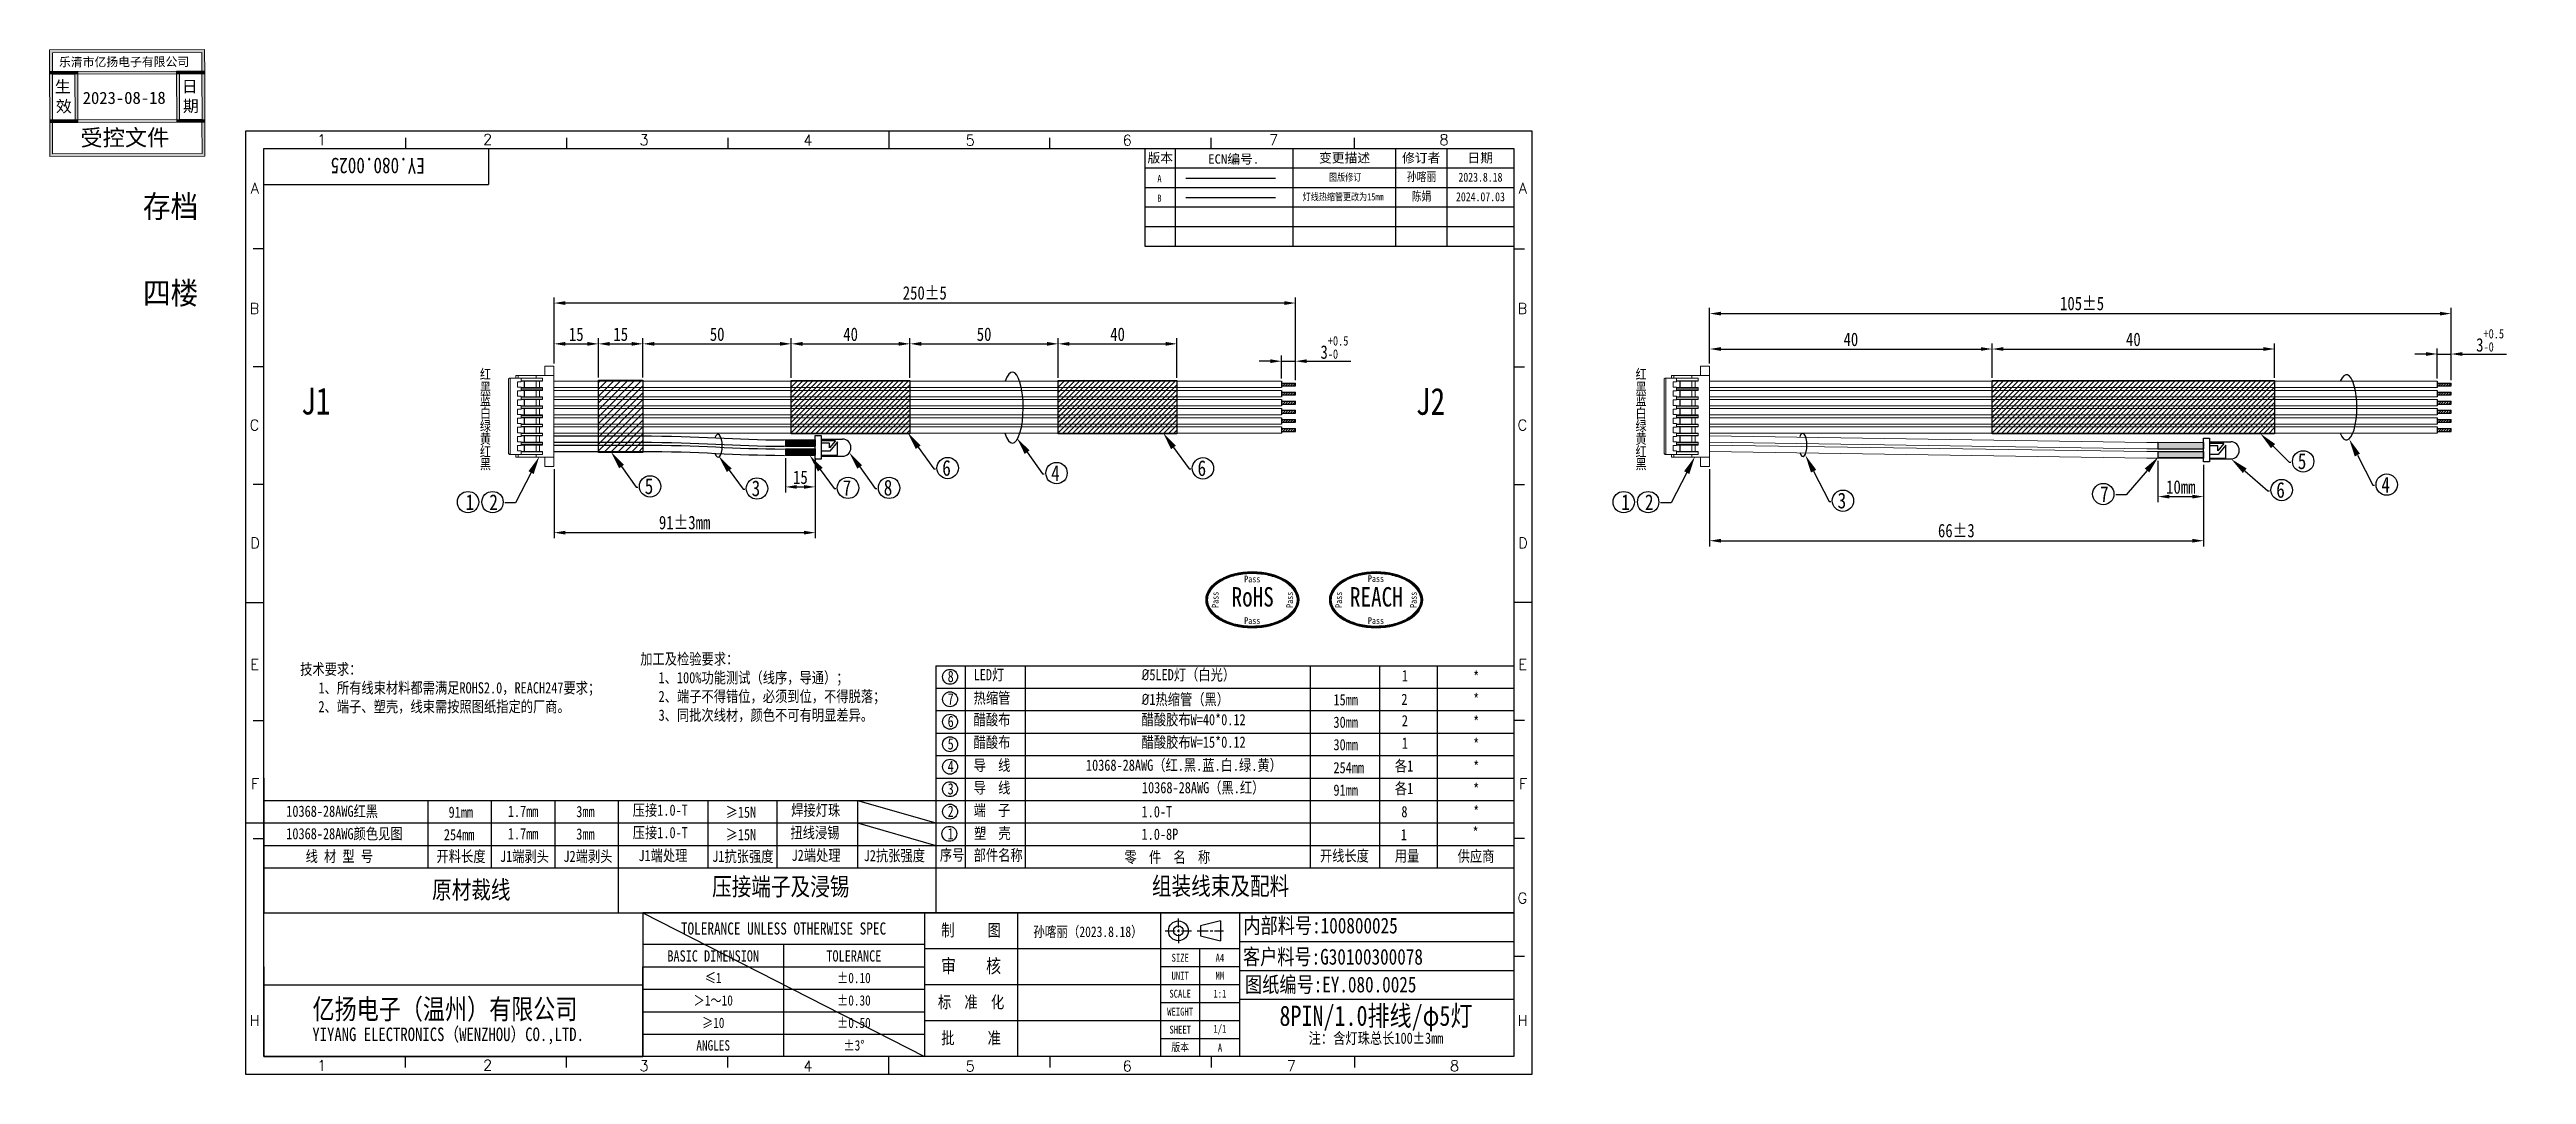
# Model space of a CAD drawing. Header units: millimetres. Extents: x -40345 to 112844, y -9488 to 174201.
# Drawn here: x 12736 to 13287, y 84991 to 85219 of the extents above; entities that cross this region are included whole.
import ezdxf
from ezdxf import colors
from ezdxf.entities.mleader import LeaderData, LeaderLine
from ezdxf.lldxf.tags import DXFTag
from ezdxf.math import Vec2, Vec3

# ---------------------------------------------------------------- set-up
doc = ezdxf.new("R2010")
doc.units = ezdxf.units.MM
doc.header["$PDMODE"] = 3
doc.layers.get('Defpoints').update_dxf_attribs({"lineweight": 40})
doc.layers.add('1', color=7, linetype='Continuous')
doc.styles.add('MtXpl_', font='')
doc.styles.add('ROMANS', font='romans.shx', dxfattribs={"bigfont": 'chineset.shx'})
doc.styles.get("Standard").update_dxf_attribs({"font": '', "width": 0.8})
doc.styles.get('MtXpl_').set_extended_font_data('KaiTi', bold=True)
doc.styles.get('Standard').set_extended_font_data('SimSun')
tags = doc.linetypes.add('ACAD_ISO02W100', pattern=[15, 12, -3]).pattern_tags.tags
tags[6:7] = [DXFTag(74, 4), DXFTag(75, 0), DXFTag(340, '0'), DXFTag(46, 1.0), DXFTag(50, 0.0), DXFTag(44, 0.0), DXFTag(45, 0.0)]
tags[4:5] = [DXFTag(74, 4), DXFTag(75, 0), DXFTag(340, '0'), DXFTag(46, 1.0), DXFTag(50, 0.0), DXFTag(44, 0.0), DXFTag(45, 0.0)]
doc.dimstyles.new('标注', dxfattribs={"dimtxt": 3, "dimasz": 2.5, "dimexe": 1.25, "dimexo": 0.625, "dimtad": 1, "dimdsep": 46, "dimtxsty": 'Standard', "dimcen": 2.5, "dimadec": 0, "dimazin": 0, "dimtfac": 1, "dimtmove": 0, "dimatfit": 3, "dimfxl": 1, "dimarcsym": 0})

msp = doc.modelspace()

# ---------------------------------------------------------------- texts
at = {"style": 'ROMANS'}
for s, p in [('1', (12795.808, 85197.965)), ('2', (12832.717, 85198.042)), ('3', (12867.529, 85197.922)), ('4', (12903.982, 85197.836)), ('5', (12940.107, 85197.842)), ('6', (12975.034, 85197.863)), ('7', (13007.621, 85197.926)), ('8', (13045.518, 85197.946)), ('A', (12781.017, 85187.206)), ('A', (13063.13, 85187.206)), ('B', (12780.798, 85160.392)), ('B', (13062.911, 85160.392)), ('C', (12780.798, 85134.465)), ('C', (13062.911, 85134.465)), ('D', (12780.936, 85108.242)), ('D', (13063.05, 85108.242)), ('E', (12780.948, 85081.204)), ('E', (13063.061, 85081.204)), ('F', (12781.109, 85054.657)), ('F', (13063.222, 85054.657)), ('G', (13062.911, 85029.195)), ('H', (12780.786, 85001.987)), ('H', (13062.9, 85001.987)), ('1', (12795.808, 84991.927)), ('2', (12832.717, 84992.004)), ('3', (12867.529, 84991.884)), ('4', (12903.982, 84991.798)), ('5', (12940.107, 84991.805)), ('6', (12975.034, 84991.825)), ('7', (13011.574, 84991.888)), ('8', (13047.861, 84991.909))]:
    msp.add_text(s, height=2.377, dxfattribs=at).set_placement(p)
at = {"char_height": 2.08244, "attachment_point": 5, "style": 'ROMANS'}
for s, insert, width in [('{\\fSimSun|b0|i0|c134|p2;\\C7;版本}', (12983.411, 85195.004), 6.75158), ('{\\fSimSun|b0|i0|c134|p2;\\C7;ECN编号.}', (12999.747, 85194.746), 18.28742), ('{\\fSimSun|b0|i0|c134|p2;\\C7;变更描述}', (13024.411, 85195.004), 22.78962), ('{\\fSimSun|b0|i0|c134|p2;\\C7;修订者}', (13041.477, 85195.004), 11.34242), ('{\\fSimSun|b0|i0|c134|p2;\\C7;日期}', (13054.618, 85195.004), 14.93903)]:
    msp.add_mtext(s, dxfattribs=dict(at, insert=insert, width=width))
at = {"insert": (12819.761, 85193.386), "char_height": 3.5, "width": 61.05459, "attachment_point": 4, "rotation": 180}
msp.add_mtext('{\\fSimSun|b0|i0|c134|p54;EY.080.0025}', dxfattribs=at)
at = {"attachment_point": 1}
for s, width, insert, char_height in [('A', 4.24093, (12982.773, 85191.304), 1.6), ('图版修订', 19.50162, (13020.963, 85191.605), 1.6), ('B', 4.24093, (12982.773, 85186.946), 1.6), ('灯线热缩管更改为15mm', 19.50162, (13015.101, 85187.247), 1.6), ('加工及检验要求：\\P   1、100%功能测试（线序，导通）；\\P   2、端子不得错位，必须到位，不得脱落；\\P   3、同批次线材，颜色不可有明显差异。\\P   ', 70.08744, (12867.697, 85084.866), 2.5), ('技术要求：\\P   1、所有线束材料都需满足ROHS2.0，REACH247要求；\\P   2、端子、塑壳，线束需按照图纸指定的厂商。', 70.08744, (12792.021, 85082.601), 2.5), ('8', 2.77415, (12936.096, 85080.962), 2.5), ('\\pxt0;LED灯', 30.63265, (12941.882, 85081.344), 2.5), (' 1', 6.01595, (13035.798, 85081.128), 2.5), ('\\pxt0;*', 30.63265, (13053.021, 85080.87), 2.5), ('7', 2.77415, (12936.096, 85075.962), 2.5), ('热缩管', 30.63265, (12941.882, 85076.197), 2.5), ('2', 2.77415, (13037.058, 85075.877), 2.5), ('\\pxt0;*', 30.63265, (13053.021, 85075.87), 2.5), ('6', 2.77415, (12936.096, 85070.962), 2.5), ('\\pxt0;醋酸布', 30.63265, (12941.882, 85071.344), 2.5), (' 2', 6.01595, (13035.798, 85071.128), 2.5), ('\\pxt0;*', 30.63265, (13053.021, 85070.87), 2.5), ('5', 2.77415, (12936.096, 85065.962), 2.5), ('\\pxt0;醋酸布', 30.63265, (12941.882, 85066.344), 2.5), (' 1', 6.01595, (13035.798, 85066.128), 2.5), ('\\pxt0;*', 30.63265, (13053.021, 85065.87), 2.5), ('4', 2.77415, (12936.096, 85060.962), 2.5), ('\\pxt0;导  线', 30.63265, (12941.882, 85061.197), 2.5), (' 各1', 6.01595, (13034.235, 85061.057), 2.5), ('\\pxt0;*', 30.63265, (13053.021, 85060.87), 2.5), ('3', 2.77415, (12936.096, 85055.962), 2.5), ('\\pxt0;导  线', 30.63265, (12941.882, 85056.197), 2.5), (' 各1', 6.01595, (13034.235, 85056.057), 2.5), ('\\pxt0;*', 30.63265, (13053.021, 85055.87), 2.5), ('2', 2.77415, (12936.096, 85050.962), 2.5), ('\\pxt0;端  子', 30.63265, (12941.882, 85051.197), 2.5), ('\\pxt0;塑  壳', 30.63265, (12941.959, 85046.085), 2.5), ('8', 2.77415, (13037.058, 85050.877), 2.5), ('\\pxt0;*', 30.63265, (13053.021, 85050.87), 2.5), ('线 材 型 号', 30.63265, (12793.249, 85040.957), 2.5), ('\\pt0;开料长度', 30.63265, (12822.365, 85040.942), 2.5), ('\\pxt0;J1端剥头', 30.63265, (12836.485, 85040.942), 2.5), ('\\pxt0;J2端剥头', 30.63265, (12850.605, 85040.942), 2.5), ('\\pxt0;J1端处理', 30.63265, (12867.301, 85041.127), 2.5), ('\\pxt0;J1抗张强度', 30.63265, (12883.713, 85040.942), 2.5), ('\\pxt0;J2端处理', 30.63265, (12901.36, 85041.162), 2.5), ('\\pxt0;J2抗张强度', 30.63265, (12917.416, 85041.104), 2.5), ('\\pt0;序号', 30.63265, (12934.361, 85041.238), 2.5), ('1', 2.77415, (12936.096, 85045.962), 2.5), ('\\pt0;部件名称', 30.63265, (12941.882, 85041.197), 2.5), ('\\pt0;零  件  名  称', 30.63265, (12975.446, 85040.758), 2.5), ('\\pt0;开线长度', 30.63265, (13018.926, 85041.064), 2.5), ('\\pt0;用量', 30.63265, (13035.599, 85041.032), 2.5), ('1', 2.77415, (13036.924, 85045.753), 2.5), ('\\pt0;供应商', 30.63265, (13049.569, 85040.979), 2.5), ('\\pxt0;*', 30.63265, (13052.886, 85046.216), 2.5), ('压接端子及浸锡', 47.26454, (12883.688, 85034.957), 4), ('组装线束及配料', 46.59398, (12981.548, 85035.072), 4), ('{\\fSimSun|b1|i0|c134|p2;原材裁线}', 29.42288, (12821.381, 85034.24), 4), ('亿扬电子（温州）有限公司', 64.08519, (12794.788, 85007.951), 4.5), ('\\pxsm0.8,qc;8PIN/1.0排线/φ5灯\\P{\\H0.55556x;注：含灯珠总长100%%P3mm}', 61.05459, (13000.876, 85006.468), 4.5)]:
    msp.add_mtext_dynamic_manual_height_columns(s, width=width, gutter_width=12.5, heights=[0], dxfattribs=dict(at, insert=insert, char_height=char_height))
for s, insert, char_height, width, attachment_point in [('{\\fSimSun|b0|i0|c134|p54;孙喀丽}', (13041.549, 85190.848), 2, 54.61442, 5), ('{\\fSimSun|b0|i0|c134|p54;2023.8.18}', (13054.654, 85190.798), 2, 54.61442, 5), ('{\\fSimSun|b0|i0|c134|p54;陈娟}', (13041.549, 85186.49), 2, 54.61442, 5), ('{\\fSimSun|b0|i0|c134|p54;2024.07.03}', (13054.654, 85186.439), 2, 54.61442, 5), ('{\\fSimSun|b0|i0|c134|p54;TOLERANCE UNLESS OTHERWISE SPEC}', (12899.581, 85023.608), 2.70717, 62.60288, 5), ('{\\fSimSun|b0|i0|c134|p54;制     图}', (12941.307, 85023.108), 2.70717, 20.7786, 5), ('{\\fSimSun|b0|i0|c134|p54;孙喀丽（2023.8.18）}', (12967.322, 85022.759), 2.35, 34.27964, 5), ('{\\fSimSun|b0|i0|c134|p54;内部料号:100800025}', (13001.916, 85024.082), 3.5, 61.05459, 4), ('{\\fSimSun|b0|i0|c134|p54;客户料号:G30100300078}', (13001.81, 85017.133), 3.5, 61.05459, 4), ('{\\fSimSun|b0|i0|c134|p54;\\H0.9231x;BASIC DIMENSION\\H1.083x; }', (12883.931, 85017.503), 2.70717, 31.30144, 5), ('{\\fSimSun|b0|i0|c134|p54;≤1}', (12883.931, 85012.608), 2.29568, 31.30144, 5), ('{\\fSimSun|b0|i0|c134|p54;\\H0.9231x;TOLERANCE}', (12915.232, 85017.503), 2.70717, 31.30144, 5), ('{\\fSimSun|b0|i0|c134|p2;%%P0.10}', (12915.232, 85012.608), 2.29568, 31.30144, 5), ('{\\fSimSun|b0|i0|c134|p54;\\H1.133x;审    核}', (12941.307, 85015.108), 2.70717, 20.7786, 5), ('{\\fSimSun|b0|i0|c134|p54;SIZE}', (12987.852, 85017.108), 1.76591, 8.78704, 5), ('{\\fSimSun|b0|i0|c134|p54;UNIT}', (12987.836, 85013.108), 1.76591, 8.75432, 5), ('{\\fSimSun|b0|i0|c134|p54;A4}', (12996.672, 85017.108), 1.76591, 8.78704, 5), ('{\\fSimSun|b0|i0|c134|p54;MM}', (12996.672, 85013.108), 1.76591, 8.78704, 5), ('{\\fSimSun|b0|i0|c134|p54;图纸编号:EY.080.0025}', (13002.272, 85010.966), 3.5, 61.05459, 4), ('{\\fSimSun|b0|i0|c134|p54;＞1～10}', (12883.931, 85007.608), 2.29568, 31.30144, 5), ('{\\fSimSun|b0|i0|c134|p2;%%P0.30}', (12915.232, 85007.608), 2.29568, 31.30144, 5), ('{\\fSimSun|b0|i0|c134|p54;标  准  化}', (12941.307, 85007.108), 2.7072, 20.7786, 5), ('{\\fSimSun|b0|i0|c134|p54;SCALE}', (12987.836, 85009.108), 1.76591, 8.75432, 5), ('{\\fSimSun|b0|i0|c134|p54;1:1}', (12996.672, 85009.108), 1.76591, 8.78704, 5), ('{\\fSimSun|b0|i0|c134|p54;≥10}', (12883.931, 85002.608), 2.29568, 31.30144, 5), ('{\\fSimSun|b0|i0|c134|p2;%%P0.50}', (12915.232, 85002.608), 2.29568, 31.30144, 5), ('{\\fSimSun|b0|i0|c134|p54;WEIGHT}', (12987.836, 85005.108), 1.76591, 8.75432, 5), ('YIYANG {\\fSimSun|b0|i0|c134|p54;ELECTRONICS（}WENZHOU{\\fSimSun|b0|i0|c134|p54;）CO.,LTD.}', (12794.74, 84999.697), 3, 75.77609, 4), ('{\\fSimSun|b0|i0|c134|p54;ANGLES}', (12883.931, 84997.608), 2.29568, 31.30144, 5), ('{\\fSimSun|b0|i0|c134|p2;%%P3%%D}', (12915.25, 84997.608), 2.29568, 31.33672, 5), ('{\\fSimSun|b0|i0|c134|p54;批     准}', (12941.307, 84999.108), 2.70717, 20.7786, 5), ('{\\fSimSun|b0|i0|c134|p54;SHEET}', (12987.852, 85001.108), 1.76591, 8.78704, 5), ('{\\fSimSun|b0|i0|c134|p54;版本}', (12987.836, 84997.108), 1.76591, 8.75432, 5), ('{\\fSimSun|b0|i0|c134|p54;1/1}', (12996.672, 85001.108), 1.76591, 8.78704, 5), ('{\\fSimSun|b0|i0|c134|p54;A}', (12996.705, 84997.108), 1.76591, 8.78704, 5)]:
    msp.add_mtext(s, dxfattribs=dict(insert=insert, char_height=char_height, width=width, attachment_point=attachment_point))
at = {"ltscale": 0.1}
for s, width, insert, char_height, attachment_point in [('{\\f华文新魏|b0|i0|c134|p2;\\W0.9;\\C20;存档}', 12.6216, (12757.053, 85186.808), 5, 1), ('{\\f华文新魏|b0|i0|c134|p2;\\W0.9;\\C20;四楼}', 12.6216, (12757.053, 85167.532), 5, 1), ('红', 5.62504, (12832.023, 85148.101), 2.25, 1), ('红', 5.62504, (13089.166, 85148.101), 2.25, 1), ('{\\fSimSun|b1|i0|c134|p2;J1}', 17.35385, (12792.247, 85144.006), 6, 1), ('蓝', 5.62504, (12832.023, 85142.308), 2.25, 1), ('黑', 5.62504, (12832.023, 85145.094), 2.25, 1), ('{\\fSimSun|b1|i0|c134|p2;J2}', 17.35385, (13040.274, 85143.931), 6, 1), ('蓝', 5.62504, (13089.166, 85142.308), 2.25, 1), ('黑', 5.62504, (13089.166, 85145.094), 2.25, 1), ('绿', 5.62504, (12832.023, 85136.589), 2.25, 1), ('白', 5.62504, (12832.023, 85139.448), 2.25, 1), ('绿', 5.62504, (13089.166, 85136.589), 2.25, 1), ('白', 5.62504, (13089.166, 85139.448), 2.25, 1), ('红', 5.62504, (12832.023, 85130.869), 2.25, 1), ('黄', 5.62504, (12832.023, 85133.729), 2.25, 1), ('红', 5.62504, (13089.166, 85130.869), 2.25, 1), ('黄', 5.62504, (13089.166, 85133.729), 2.25, 1), ('5', 7.52409, (13238.421, 85125.809), 3.5, 9), ('黑', 5.62504, (12832.023, 85128.083), 2.25, 1), ('5', 7.52409, (12870.594, 85120.248), 3.5, 9), ('6', 7.52409, (12936.805, 85124.319), 3.5, 9), ('4', 7.52409, (12961.03, 85123.199), 3.5, 9), ('6', 7.52409, (12993.611, 85124.267), 3.5, 9), ('黑', 5.62504, (13089.166, 85128.083), 2.25, 1), ('4', 7.52409, (13257.024, 85120.644), 3.5, 9), ('1', 7.52409, (12828.859, 85116.738), 3.5, 7), ('2', 7.52409, (12834.122, 85116.738), 3.5, 7), ('3', 7.52409, (12894.382, 85119.775), 3.5, 9), ('7', 7.52409, (12914.637, 85119.918), 3.5, 9), ('8', 7.52409, (12923.783, 85119.918), 3.5, 9), ('1', 7.52409, (13086.002, 85116.738), 3.5, 7), ('2', 7.52409, (13091.265, 85116.738), 3.5, 7), ('3', 7.52409, (13136.023, 85117.059), 3.5, 9), ('7', 7.52409, (13192.53, 85118.537), 3.5, 7), ('6', 7.52409, (13233.636, 85119.422), 3.5, 9), ('\\A1;\\pxt0;{\\fISOCPEUR|b0|i0|c134|p34;%%C}5LED灯（白光）', 33.08663, (12979.25, 85081.356), 2.5, 1), ('\\A1;{\\fISOCPEUR|b0|i0|c134|p34;%%C}1热缩管（黑）', 86.49574, (12979.25, 85075.864), 2.5, 1), ('15mm', 9.37223, (13021.946, 85075.786), 2.5, 1), ('\\pxt0;醋酸胶布W=40*0.12', 33.08663, (12979.25, 85071.356), 2.5, 1), ('30mm', 9.37223, (13021.946, 85070.786), 2.5, 1), ('\\pxt0;醋酸胶布W=15*0.12', 33.08663, (12979.25, 85066.356), 2.5, 1), ('30mm', 9.37223, (13021.946, 85065.786), 2.5, 1), ('10368-28AWG（红.黑.蓝.白.绿.黄）', 56.98842, (12966.877, 85061.231), 2.5, 1), ('254mm', 9.37223, (13021.946, 85060.674), 2.5, 1), ('10368-28AWG（黑.红）', 56.98842, (12979.333, 85056.231), 2.5, 1), ('91mm', 9.37223, (13021.946, 85055.674), 2.5, 1), ('10368-28AWG红黑', 43.44879, (12788.937, 85050.983), 2.5, 1), (' 91mm', 9.37223, (12823.687, 85050.765), 2.5, 1), ('1.7mm', 9.37223, (12838.233, 85050.962), 2.5, 1), ('3mm', 9.37223, (12853.459, 85050.905), 2.5, 1), ('压接1.0-T', 18.75493, (12866.028, 85051.221), 2.5, 1), ('压接1.0-T', 18.75493, (12866.028, 85046.221), 2.5, 1), ('{\\fSimSun|b0|i0|c134|p54;≥15N}', 13.72817, (12886.69, 85050.765), 2.5, 1), ('   扭线浸锡', 18.75493, (12897.034, 85046.221), 2.5, 1), ('  焊接灯珠', 18.75493, (12898.559, 85051.221), 2.5, 1), ('1.0-T', 86.49574, (12979.25, 85050.864), 2.5, 1), ('10368-28AWG颜色见图', 43.44879, (12788.937, 85045.983), 2.5, 1), (' 254mm', 9.37223, (12822.645, 85045.765), 2.5, 1), ('1.7mm', 9.37223, (12838.233, 85045.962), 2.5, 1), ('3mm', 9.37223, (12853.459, 85045.905), 2.5, 1), ('{\\fSimSun|b0|i0|c134|p54;≥15N}', 13.72817, (12886.69, 85045.765), 2.5, 1), ('1.0-8P', 86.49574, (12979.25, 85045.864), 2.5, 1)]:
    msp.add_mtext_dynamic_manual_height_columns(s, width=width, gutter_width=12.5, heights=[0], dxfattribs=dict(at, insert=insert, char_height=char_height, attachment_point=attachment_point))

# ---------------------------------------------------------------- blocks, each defined once
blk = doc.blocks.new('环保标志')
at = {"color": 3, "lineweight": 13}
for centre in [(-14.26, -0.59), (13.26, -0.59)]:
    blk.add_ellipse(centre, major_axis=(-10.38, 0), ratio=0.604367, dxfattribs=at)
for points, knots in [([(-24.59, -0.59), (-24.59, -1.12), (-24.48, -1.64), (-23.95, -2.89), (-23.39, -3.6), (-21.9, -4.85), (-20.95, -5.4), (-18.8, -6.24), (-17.6, -6.54), (-15.08, -6.85), (-13.78, -6.86), (-11.25, -6.6), (-10.03, -6.32), (-7.83, -5.53), (-6.86, -5), (-5.29, -3.78), (-4.7, -3.08), (-3.99, -1.61), (-3.86, -0.83), (-4.07, 0.7), (-4.42, 1.45), (-5.55, 2.84), (-6.33, 3.47), (-8.21, 4.51), (-9.32, 4.93), (-11.71, 5.49), (-12.99, 5.63), (-15.56, 5.63), (-16.84, 5.48), (-19.23, 4.92), (-20.33, 4.5), (-22.21, 3.45), (-22.99, 2.82), (-24.11, 1.44), (-24.45, 0.68), (-24.58, -0.25), (-24.59, -0.42), (-24.59, -0.59)], [0, 0, 0, 0, 0.253585, 0.253585, 0.625269, 0.625269, 0.996953, 0.996953, 1.368637, 1.368637, 1.740322, 1.740322, 2.112006, 2.112006, 2.48369, 2.48369, 2.855375, 2.855375, 3.227059, 3.227059, 3.598743, 3.598743, 3.970428, 3.970428, 4.342112, 4.342112, 4.713796, 4.713796, 5.085481, 5.085481, 5.457165, 5.457165, 5.828849, 5.828849, 6.200533, 6.200533, 6.283185, 6.283185, 6.283185, 6.283185]), ([(-24.49, -0.59), (-24.49, -1.12), (-24.38, -1.64), (-23.84, -2.86), (-23.31, -3.54), (-21.8, -4.81), (-20.78, -5.38), (-18.41, -6.25), (-17.04, -6.55), (-14.28, -6.77), (-12.89, -6.72), (-10.3, -6.29), (-9.08, -5.93), (-7.01, -4.98), (-6.14, -4.4), (-4.79, -3.05), (-4.33, -2.27), (-3.94, -0.69), (-4.01, 0.12), (-4.6, 1.51), (-5.01, 2.1), (-6.14, 3.18), (-6.84, 3.67), (-8.7, 4.61), (-9.92, 5.01), (-12.56, 5.5), (-13.99, 5.59), (-16.71, 5.41), (-18, 5.16), (-20.28, 4.41), (-21.28, 3.92), (-22.9, 2.77), (-23.52, 2.11), (-24.3, 0.76), (-24.49, 0.08), (-24.49, -0.59)], [0, 0, 0, 0, 0.260863, 0.260863, 0.624105, 0.624105, 1.022923, 1.022923, 1.436969, 1.436969, 1.834383, 1.834383, 2.222093, 2.222093, 2.596636, 2.596636, 2.993901, 2.993901, 3.391166, 3.391166, 3.702844, 3.702844, 4.014522, 4.014522, 4.412743, 4.412743, 4.82231, 4.82231, 5.208776, 5.208776, 5.580926, 5.580926, 5.945435, 5.945435, 6.283185, 6.283185, 6.283185, 6.283185]), ([(2.92, -0.59), (2.92, -1.12), (3.03, -1.64), (3.57, -2.89), (4.12, -3.6), (5.62, -4.85), (6.56, -5.4), (8.72, -6.24), (9.92, -6.54), (12.43, -6.85), (13.74, -6.86), (16.27, -6.6), (17.49, -6.32), (19.69, -5.53), (20.66, -5), (22.22, -3.78), (22.81, -3.08), (23.53, -1.61), (23.66, -0.83), (23.44, 0.7), (23.1, 1.45), (21.97, 2.84), (21.19, 3.47), (19.31, 4.51), (18.2, 4.93), (15.81, 5.49), (14.53, 5.63), (11.96, 5.63), (10.68, 5.48), (8.29, 4.92), (7.19, 4.5), (5.3, 3.45), (4.53, 2.82), (3.41, 1.44), (3.06, 0.68), (2.94, -0.25), (2.92, -0.42), (2.92, -0.59)], [0, 0, 0, 0, 0.253585, 0.253585, 0.625269, 0.625269, 0.996953, 0.996953, 1.368637, 1.368637, 1.740322, 1.740322, 2.112006, 2.112006, 2.48369, 2.48369, 2.855375, 2.855375, 3.227059, 3.227059, 3.598743, 3.598743, 3.970428, 3.970428, 4.342112, 4.342112, 4.713796, 4.713796, 5.085481, 5.085481, 5.457165, 5.457165, 5.828849, 5.828849, 6.200533, 6.200533, 6.283185, 6.283185, 6.283185, 6.283185]), ([(3.02, -0.59), (3.02, -1.12), (3.14, -1.64), (3.68, -2.86), (4.21, -3.54), (5.72, -4.81), (6.74, -5.38), (9.11, -6.25), (10.48, -6.55), (13.23, -6.77), (14.62, -6.72), (17.22, -6.29), (18.43, -5.93), (20.51, -4.98), (21.37, -4.4), (22.73, -3.05), (23.19, -2.27), (23.58, -0.69), (23.51, 0.12), (22.92, 1.51), (22.5, 2.1), (21.38, 3.18), (20.68, 3.67), (18.82, 4.61), (17.6, 5.01), (14.95, 5.5), (13.52, 5.59), (10.81, 5.41), (9.52, 5.16), (7.24, 4.41), (6.24, 3.92), (4.62, 2.77), (4, 2.11), (3.22, 0.76), (3.02, 0.08), (3.02, -0.59)], [0, 0, 0, 0, 0.260863, 0.260863, 0.624105, 0.624105, 1.022923, 1.022923, 1.436969, 1.436969, 1.834383, 1.834383, 2.222093, 2.222093, 2.596636, 2.596636, 2.993901, 2.993901, 3.391166, 3.391166, 3.702844, 3.702844, 4.014522, 4.014522, 4.412743, 4.412743, 4.82231, 4.82231, 5.208776, 5.208776, 5.580926, 5.580926, 5.945435, 5.945435, 6.283185, 6.283185, 6.283185, 6.283185]), ([(-24.39, -0.59), (-24.39, -1.13), (-24.27, -1.66), (-23.72, -2.86), (-23.19, -3.51), (-21.72, -4.74), (-20.72, -5.3), (-18.4, -6.15), (-17.06, -6.44), (-14.29, -6.68), (-12.87, -6.62), (-10.4, -6.2), (-9.33, -5.9), (-7.43, -5.09), (-6.6, -4.59), (-5.27, -3.45), (-4.78, -2.82), (-4.18, -1.51), (-4.07, -0.84), (-4.23, 0.5), (-4.51, 1.17), (-5.42, 2.42), (-6.07, 3.01), (-7.66, 4.02), (-8.61, 4.45), (-10.89, 5.14), (-12.25, 5.37), (-15.03, 5.47), (-16.44, 5.35), (-18.82, 4.83), (-19.84, 4.48), (-21.61, 3.6), (-22.36, 3.08), (-23.54, 1.91), (-23.95, 1.28), (-24.32, 0.23), (-24.39, -0.18), (-24.39, -0.59)], [0, 0, 0, 0, 0.27355, 0.27355, 0.629921, 0.629921, 1.022684, 1.022684, 1.431987, 1.431987, 1.841289, 1.841289, 2.184569, 2.184569, 2.527848, 2.527848, 2.871128, 2.871128, 3.214407, 3.214407, 3.557687, 3.557687, 3.900966, 3.900966, 4.244246, 4.244246, 4.652036, 4.652036, 5.059827, 5.059827, 5.397796, 5.397796, 5.735764, 5.735764, 6.073733, 6.073733, 6.283185, 6.283185, 6.283185, 6.283185]), ([(-24.29, -0.59), (-24.29, -1.13), (-24.17, -1.67), (-23.6, -2.84), (-23.1, -3.46), (-21.67, -4.65), (-20.69, -5.2), (-18.4, -6.05), (-17.07, -6.34), (-14.39, -6.57), (-13.05, -6.53), (-10.53, -6.14), (-9.34, -5.81), (-7.37, -4.94), (-6.55, -4.43), (-5.24, -3.27), (-4.77, -2.62), (-4.19, -1.19), (-4.15, -0.41), (-4.53, 0.96), (-4.85, 1.55), (-5.86, 2.7), (-6.57, 3.26), (-8.39, 4.27), (-9.55, 4.69), (-12.04, 5.24), (-13.38, 5.36), (-16.03, 5.29), (-17.35, 5.1), (-19.75, 4.42), (-20.83, 3.94), (-22.38, 2.92), (-22.94, 2.42), (-23.77, 1.37), (-24.05, 0.82), (-24.26, -0.02), (-24.29, -0.31), (-24.29, -0.59)], [0, 0, 0, 0, 0.284194, 0.284194, 0.629929, 0.629929, 1.020002, 1.020002, 1.429049, 1.429049, 1.818079, 1.818079, 2.197588, 2.197588, 2.545182, 2.545182, 2.90251, 2.90251, 3.308792, 3.308792, 3.62642, 3.62642, 3.971999, 3.971999, 4.364156, 4.364156, 4.756314, 4.756314, 5.148471, 5.148471, 5.540629, 5.540629, 5.837048, 5.837048, 6.133468, 6.133468, 6.283185, 6.283185, 6.283185, 6.283185]), ([(-24.21, -0.59), (-24.21, -1.25), (-24.02, -1.91), (-23.24, -3.18), (-22.65, -3.79), (-21.13, -4.86), (-20.2, -5.32), (-18.12, -6.02), (-16.97, -6.26), (-14.61, -6.48), (-13.39, -6.46), (-11.05, -6.17), (-9.92, -5.89), (-7.91, -5.13), (-7.02, -4.65), (-5.6, -3.54), (-5.07, -2.91), (-4.4, -1.63), (-4.27, -0.97), (-4.38, 0.35), (-4.63, 1.01), (-5.52, 2.26), (-6.16, 2.86), (-7.78, 3.88), (-8.75, 4.31), (-10.89, 4.94), (-12.05, 5.15), (-14.43, 5.29), (-15.65, 5.23), (-17.96, 4.87), (-19.06, 4.56), (-21, 3.75), (-21.84, 3.23), (-23.16, 2.09), (-23.64, 1.45), (-24.11, 0.34), (-24.21, -0.13), (-24.21, -0.59)], [0, 0, 0, 0, 0.354751, 0.354751, 0.709502, 0.709502, 1.064253, 1.064253, 1.419003, 1.419003, 1.773754, 1.773754, 2.128505, 2.128505, 2.483256, 2.483256, 2.838007, 2.838007, 3.192758, 3.192758, 3.547508, 3.547508, 3.902259, 3.902259, 4.25701, 4.25701, 4.611761, 4.611761, 4.966512, 4.966512, 5.321263, 5.321263, 5.676013, 5.676013, 6.030764, 6.030764, 6.283185, 6.283185, 6.283185, 6.283185]), ([(3.12, -0.59), (3.12, -1.13), (3.25, -1.66), (3.8, -2.86), (4.32, -3.51), (5.8, -4.74), (6.8, -5.3), (9.12, -6.15), (10.46, -6.44), (13.22, -6.68), (14.65, -6.62), (17.12, -6.2), (18.19, -5.9), (20.09, -5.09), (20.92, -4.59), (22.24, -3.45), (22.74, -2.82), (23.33, -1.51), (23.44, -0.84), (23.28, 0.5), (23.01, 1.17), (22.09, 2.42), (21.45, 3.01), (19.86, 4.02), (18.91, 4.45), (16.63, 5.14), (15.26, 5.37), (12.49, 5.47), (11.08, 5.35), (8.69, 4.83), (7.68, 4.48), (5.91, 3.6), (5.15, 3.08), (3.98, 1.91), (3.57, 1.28), (3.2, 0.23), (3.12, -0.18), (3.12, -0.59)], [0, 0, 0, 0, 0.27355, 0.27355, 0.629921, 0.629921, 1.022684, 1.022684, 1.431987, 1.431987, 1.841289, 1.841289, 2.184569, 2.184569, 2.527848, 2.527848, 2.871128, 2.871128, 3.214407, 3.214407, 3.557687, 3.557687, 3.900966, 3.900966, 4.244246, 4.244246, 4.652036, 4.652036, 5.059827, 5.059827, 5.397796, 5.397796, 5.735764, 5.735764, 6.073733, 6.073733, 6.283185, 6.283185, 6.283185, 6.283185]), ([(3.22, -0.59), (3.22, -1.13), (3.35, -1.67), (3.92, -2.84), (4.42, -3.46), (5.85, -4.65), (6.83, -5.2), (9.12, -6.05), (10.45, -6.34), (13.13, -6.57), (14.47, -6.53), (16.99, -6.14), (18.17, -5.81), (20.15, -4.94), (20.97, -4.43), (22.27, -3.27), (22.75, -2.62), (23.33, -1.19), (23.37, -0.41), (22.99, 0.96), (22.66, 1.55), (21.65, 2.7), (20.94, 3.26), (19.12, 4.27), (17.97, 4.69), (15.48, 5.24), (14.14, 5.36), (11.48, 5.29), (10.17, 5.1), (7.77, 4.42), (6.68, 3.94), (5.13, 2.92), (4.58, 2.42), (3.75, 1.37), (3.47, 0.82), (3.26, -0.02), (3.22, -0.31), (3.22, -0.59)], [0, 0, 0, 0, 0.284194, 0.284194, 0.629929, 0.629929, 1.020002, 1.020002, 1.429049, 1.429049, 1.818079, 1.818079, 2.197588, 2.197588, 2.545182, 2.545182, 2.90251, 2.90251, 3.308792, 3.308792, 3.62642, 3.62642, 3.971999, 3.971999, 4.364156, 4.364156, 4.756314, 4.756314, 5.148471, 5.148471, 5.540629, 5.540629, 5.837048, 5.837048, 6.133468, 6.133468, 6.283185, 6.283185, 6.283185, 6.283185]), ([(3.31, -0.59), (3.31, -1.25), (3.5, -1.91), (4.28, -3.18), (4.87, -3.79), (6.39, -4.86), (7.32, -5.32), (9.4, -6.02), (10.54, -6.26), (12.91, -6.48), (14.13, -6.46), (16.47, -6.17), (17.59, -5.89), (19.61, -5.13), (20.49, -4.65), (21.91, -3.54), (22.45, -2.91), (23.11, -1.63), (23.25, -0.97), (23.14, 0.35), (22.89, 1.01), (22, 2.26), (21.35, 2.86), (19.74, 3.88), (18.77, 4.31), (16.63, 4.94), (15.46, 5.15), (13.08, 5.29), (11.87, 5.23), (9.56, 4.87), (8.46, 4.56), (6.52, 3.75), (5.67, 3.23), (4.35, 2.09), (3.88, 1.45), (3.4, 0.34), (3.31, -0.13), (3.31, -0.59)], [0, 0, 0, 0, 0.354751, 0.354751, 0.709502, 0.709502, 1.064253, 1.064253, 1.419003, 1.419003, 1.773754, 1.773754, 2.128505, 2.128505, 2.483256, 2.483256, 2.838007, 2.838007, 3.192758, 3.192758, 3.547508, 3.547508, 3.902259, 3.902259, 4.25701, 4.25701, 4.611761, 4.611761, 4.966512, 4.966512, 5.321263, 5.321263, 5.676013, 5.676013, 6.030764, 6.030764, 6.283185, 6.283185, 6.283185, 6.283185])]:
    blk.add_open_spline(points, degree=3, knots=knots, dxfattribs=at)
at = {"lineweight": 13, "char_height": 1.5, "width": 11.9808, "attachment_point": 5, "rotation": 90}
for insert in [(-22.52, -0.6), (-5.94, -0.6), (4.97, -0.6), (21.58, -0.6)]:
    blk.add_mtext('{\\C3;Pass}', dxfattribs=dict(at, insert=insert))
at = {"lineweight": 13, "attachment_point": 5}
for s, insert, char_height, width in [('{\\fSimSun|b0|i0|c134|p2;\\H0.75x;\\C3;RoHS}', (-14.18, 0.03), 5.76, 20.8388), ('{\\C3;Pass}', (-14.28, 4.02), 1.5, 11.9808), ('{\\H0.75x;\\C3;REACH}', (13.33, 0.03), 5.76, 20.8388), ('{\\C3;Pass}', (13.24, 4.11), 1.5, 11.9808), ('{\\C3;Pass}', (-14.28, -5.24), 1.5, 11.9808), ('{\\C3;Pass}', (13.24, -5.24), 1.5, 11.9808)]:
    blk.add_mtext(s, dxfattribs=dict(at, insert=insert, char_height=char_height, width=width))
blk = doc.blocks.new('*D61')
at = {"color": 0, "lineweight": -2, "ltscale": 0.1, "transparency": 16777216}
for p, q in [((12848.51, 85149.38), (12848.51, 85154.98)), ((12851.01, 85153.73), (12855.91, 85153.73)), ((12858.41, 85146.27), (12858.41, 85154.98))]:
    blk.add_line(p, q, dxfattribs=at)
at = {"color": 0, "ltscale": 0.1, "transparency": 16777216}
for points in [[(12851.01, 85154.15), (12851.01, 85153.31), (12848.51, 85153.73)], [(12855.91, 85154.15), (12855.91, 85153.31), (12858.41, 85153.73)]]:
    blk.add_solid(points, dxfattribs=at)
at = {"layer": 'Defpoints', "color": 0, "ltscale": 0.1, "transparency": 16777216}
for p in [(12858.41, 85153.73), (12848.51, 85148.75), (12858.41, 85145.64)]:
    blk.add_point(p, dxfattribs=at)
at = {"color": 0, "ltscale": 0.1, "transparency": 16777216, "insert": (12853.46, 85155.85), "char_height": 3, "attachment_point": 5}
blk.add_mtext('15', dxfattribs=at)
blk = doc.blocks.new('*D62')
at = {"color": 0, "lineweight": -2, "ltscale": 0.1, "transparency": 16777216}
for p, q in [((12858.41, 85146.27), (12858.41, 85154.98)), ((12860.91, 85153.73), (12865.81, 85153.73)), ((12868.31, 85146.27), (12868.31, 85154.98))]:
    blk.add_line(p, q, dxfattribs=at)
at = {"color": 0, "ltscale": 0.1, "transparency": 16777216}
for points in [[(12860.91, 85154.15), (12860.91, 85153.31), (12858.41, 85153.73)], [(12865.81, 85154.15), (12865.81, 85153.31), (12868.31, 85153.73)]]:
    blk.add_solid(points, dxfattribs=at)
at = {"layer": 'Defpoints', "color": 0, "ltscale": 0.1, "transparency": 16777216}
for p in [(12868.31, 85153.73), (12858.41, 85145.64), (12868.31, 85145.64)]:
    blk.add_point(p, dxfattribs=at)
at = {"color": 0, "ltscale": 0.1, "transparency": 16777216, "insert": (12863.36, 85155.85), "char_height": 3, "attachment_point": 5}
blk.add_mtext('15', dxfattribs=at)
blk = doc.blocks.new('*D63')
at = {"color": 0, "lineweight": -2, "ltscale": 0.1, "transparency": 16777216}
for p, q in [((12868.31, 85146.27), (12868.31, 85154.98)), ((12870.81, 85153.73), (12898.81, 85153.73)), ((12901.31, 85146.18), (12901.31, 85154.98))]:
    blk.add_line(p, q, dxfattribs=at)
at = {"color": 0, "ltscale": 0.1, "transparency": 16777216}
for points in [[(12870.81, 85154.15), (12870.81, 85153.31), (12868.31, 85153.73)], [(12898.81, 85154.15), (12898.81, 85153.31), (12901.31, 85153.73)]]:
    blk.add_solid(points, dxfattribs=at)
at = {"layer": 'Defpoints', "color": 0, "ltscale": 0.1, "transparency": 16777216}
for p in [(12901.31, 85153.73), (12868.31, 85145.64), (12901.31, 85145.55)]:
    blk.add_point(p, dxfattribs=at)
at = {"color": 0, "ltscale": 0.1, "transparency": 16777216, "insert": (12884.81, 85155.85), "char_height": 3, "attachment_point": 5}
blk.add_mtext('50', dxfattribs=at)
blk = doc.blocks.new('*D64')
at = {"color": 0, "lineweight": -2, "ltscale": 0.1, "transparency": 16777216}
for p, q in [((12901.31, 85146.18), (12901.31, 85154.98)), ((12903.81, 85153.73), (12925.21, 85153.73)), ((12927.71, 85146.18), (12927.71, 85154.98))]:
    blk.add_line(p, q, dxfattribs=at)
at = {"color": 0, "ltscale": 0.1, "transparency": 16777216}
for points in [[(12903.81, 85154.15), (12903.81, 85153.31), (12901.31, 85153.73)], [(12925.21, 85154.15), (12925.21, 85153.31), (12927.71, 85153.73)]]:
    blk.add_solid(points, dxfattribs=at)
at = {"layer": 'Defpoints', "color": 0, "ltscale": 0.1, "transparency": 16777216}
for p in [(12927.71, 85153.73), (12901.31, 85145.55), (12927.71, 85145.55)]:
    blk.add_point(p, dxfattribs=at)
at = {"color": 0, "ltscale": 0.1, "transparency": 16777216, "insert": (12914.51, 85155.85), "char_height": 3, "attachment_point": 5}
blk.add_mtext('40', dxfattribs=at)
blk = doc.blocks.new('*D65')
at = {"color": 0, "lineweight": -2, "ltscale": 0.1, "transparency": 16777216}
for p, q in [((12927.71, 85146.18), (12927.71, 85154.98)), ((12930.21, 85153.73), (12958.21, 85153.73)), ((12960.71, 85146.18), (12960.71, 85154.98))]:
    blk.add_line(p, q, dxfattribs=at)
at = {"color": 0, "ltscale": 0.1, "transparency": 16777216}
for points in [[(12930.21, 85154.15), (12930.21, 85153.31), (12927.71, 85153.73)], [(12958.21, 85154.15), (12958.21, 85153.31), (12960.71, 85153.73)]]:
    blk.add_solid(points, dxfattribs=at)
at = {"layer": 'Defpoints', "color": 0, "ltscale": 0.1, "transparency": 16777216}
for p in [(12960.71, 85153.73), (12927.71, 85145.55), (12960.71, 85145.55)]:
    blk.add_point(p, dxfattribs=at)
at = {"color": 0, "ltscale": 0.1, "transparency": 16777216, "insert": (12944.21, 85155.85), "char_height": 3, "attachment_point": 5}
blk.add_mtext('50', dxfattribs=at)
blk = doc.blocks.new('*D66')
at = {"color": 0, "lineweight": -2, "ltscale": 0.1, "transparency": 16777216}
for p, q in [((12960.71, 85146.18), (12960.71, 85154.98)), ((12963.21, 85153.73), (12984.61, 85153.73)), ((12987.11, 85146.18), (12987.11, 85154.98))]:
    blk.add_line(p, q, dxfattribs=at)
at = {"color": 0, "ltscale": 0.1, "transparency": 16777216}
for points in [[(12963.21, 85154.15), (12963.21, 85153.31), (12960.71, 85153.73)], [(12984.61, 85154.15), (12984.61, 85153.31), (12987.11, 85153.73)]]:
    blk.add_solid(points, dxfattribs=at)
at = {"layer": 'Defpoints', "color": 0, "ltscale": 0.1, "transparency": 16777216}
for p in [(12987.11, 85153.73), (12960.71, 85145.55), (12987.11, 85145.55)]:
    blk.add_point(p, dxfattribs=at)
at = {"color": 0, "ltscale": 0.1, "transparency": 16777216, "insert": (12973.91, 85155.85), "char_height": 3, "attachment_point": 5}
blk.add_mtext('40', dxfattribs=at)
blk = doc.blocks.new('*D67')
at = {"color": 0, "lineweight": -2, "ltscale": 0.1, "transparency": 16777216}
for p, q in [((13007.9, 85149.87), (13005.4, 85149.87)), ((13010.4, 85146.03), (13010.4, 85151.12)), ((13010.4, 85149.87), (13013.51, 85149.87)), ((13013.51, 85145.64), (13013.51, 85151.12)), ((13016.01, 85149.87), (13025.82, 85149.87))]:
    blk.add_line(p, q, dxfattribs=at)
at = {"color": 0, "ltscale": 0.1, "transparency": 16777216}
for points in [[(13007.9, 85150.29), (13007.9, 85149.46), (13010.4, 85149.87)], [(13016.01, 85150.29), (13016.01, 85149.46), (13013.51, 85149.87)]]:
    blk.add_solid(points, dxfattribs=at)
at = {"layer": 'Defpoints', "color": 0, "ltscale": 0.1, "transparency": 16777216}
for p in [(13013.51, 85149.87), (13010.4, 85145.41), (13013.51, 85145.02)]:
    blk.add_point(p, dxfattribs=at)
at = {"color": 0, "ltscale": 0.1, "transparency": 16777216, "insert": (13022.16, 85152.9), "char_height": 3, "attachment_point": 5}
blk.add_mtext('3{\\H0.7x;\\S+0.5^ -0;}', dxfattribs=at)
blk = doc.blocks.new('*D68')
at = {"color": 0, "lineweight": -2, "ltscale": 0.1, "transparency": 16777216}
for p, q in [((12848.51, 85149.38), (12848.51, 85164.06)), ((13011.01, 85162.81), (12851.01, 85162.81)), ((13013.51, 85145.64), (13013.51, 85164.06))]:
    blk.add_line(p, q, dxfattribs=at)
at = {"color": 0, "ltscale": 0.1, "transparency": 16777216}
for points in [[(12851.01, 85163.23), (12851.01, 85162.39), (12848.51, 85162.81)], [(13011.01, 85163.23), (13011.01, 85162.39), (13013.51, 85162.81)]]:
    blk.add_solid(points, dxfattribs=at)
at = {"layer": 'Defpoints', "color": 0, "ltscale": 0.1, "transparency": 16777216}
for p in [(12848.51, 85162.81), (12848.51, 85148.75), (13013.51, 85145.02)]:
    blk.add_point(p, dxfattribs=at)
at = {"color": 0, "ltscale": 0.1, "transparency": 16777216, "insert": (12931.01, 85165.05), "char_height": 3, "attachment_point": 5}
blk.add_mtext('250%%P5', dxfattribs=at)
blk = doc.blocks.new('*D69')
at = {"color": 0, "lineweight": -2, "ltscale": 0.1, "transparency": 16777216}
for p, q in [((12900.04, 85128.31), (12900.04, 85120.64)), ((12906.64, 85128.3), (12906.64, 85120.64)), ((12902.54, 85121.89), (12904.14, 85121.89))]:
    blk.add_line(p, q, dxfattribs=at)
at = {"color": 0, "ltscale": 0.1, "transparency": 16777216}
for points in [[(12902.54, 85122.31), (12902.54, 85121.48), (12900.04, 85121.89)], [(12904.14, 85122.31), (12904.14, 85121.48), (12906.64, 85121.89)]]:
    blk.add_solid(points, dxfattribs=at)
at = {"layer": 'Defpoints', "color": 0, "ltscale": 0.1, "transparency": 16777216}
for p in [(12900.04, 85128.93), (12906.64, 85128.93), (12906.64, 85121.89)]:
    blk.add_point(p, dxfattribs=at)
at = {"color": 0, "ltscale": 0.1, "transparency": 16777216, "insert": (12903.34, 85124.02), "char_height": 3, "attachment_point": 5}
blk.add_mtext('15', dxfattribs=at)
blk = doc.blocks.new('*D70')
at = {"color": 0, "lineweight": -2, "ltscale": 0.1, "transparency": 16777216}
for p, q in [((12848.51, 85125.83), (12848.51, 85110.46)), ((12906.64, 85127.43), (12906.64, 85110.46)), ((12904.14, 85111.71), (12851.01, 85111.71))]:
    blk.add_line(p, q, dxfattribs=at)
at = {"color": 0, "ltscale": 0.1, "transparency": 16777216}
for points in [[(12851.01, 85112.13), (12851.01, 85111.3), (12848.51, 85111.71)], [(12904.14, 85112.13), (12904.14, 85111.3), (12906.64, 85111.71)]]:
    blk.add_solid(points, dxfattribs=at)
at = {"layer": 'Defpoints', "color": 0, "ltscale": 0.1, "transparency": 16777216}
for p in [(12848.51, 85126.46), (12906.64, 85128.06), (12848.51, 85111.71)]:
    blk.add_point(p, dxfattribs=at)
at = {"color": 0, "ltscale": 0.1, "transparency": 16777216, "insert": (12877.57, 85113.95), "char_height": 3, "attachment_point": 5}
blk.add_mtext('91%%P3mm', dxfattribs=at)
blk = doc.blocks.new('图纸文件受控章')
h = blk.add_hatch(color=1)
h.dxf.hatch_style = 1
h.paths.add_polyline_path([(0, 0), (0, -7.92), (1.04, -7.92), (1.04, -1.06), (56.13, -1.06), (56.13, -7.92), (57.18, -7.92), (57.18, 0)])
h = blk.add_hatch(color=1)
h.dxf.hatch_style = 1
h.paths.add_polyline_path([(0, -7.92), (0, -8.98), (10.38, -8.98), (10.38, -7.92)])
h = blk.add_hatch(color=1)
h.dxf.hatch_style = 1
h.paths.add_polyline_path([(0, -25.74), (1.04, -25.74), (1.04, -8.98), (0, -8.98)])
h = blk.add_hatch(color=1)
h.dxf.hatch_style = 1
h.paths.add_polyline_path([(10.38, -8.98), (9.32, -8.98), (9.32, -25.74), (10.38, -25.74)])
h = blk.add_hatch(color=1)
h.dxf.hatch_style = 1
h.paths.add_polyline_path([(46.8, -7.92), (10.38, -7.92), (10.38, -8.98), (46.8, -8.98)])
h = blk.add_hatch(color=1)
h.dxf.hatch_style = 1
h.paths.add_polyline_path([(46.8, -7.92), (46.8, -8.98), (57.18, -8.98), (57.18, -7.92)])
h = blk.add_hatch(color=1)
h.dxf.hatch_style = 1
h.paths.add_polyline_path([(47.86, -8.98), (46.8, -8.98), (46.8, -25.74), (47.86, -25.74)])
h = blk.add_hatch(color=1)
h.dxf.hatch_style = 1
h.paths.add_polyline_path([(57.18, -8.98), (56.15, -8.98), (56.15, -25.74), (57.18, -25.74)])
h = blk.add_hatch(color=1)
h.dxf.hatch_style = 1
h.paths.add_polyline_path([(10.38, -25.74), (9.32, -25.74), (0, -25.74), (0, -26.8), (10.38, -26.8)])
h = blk.add_hatch(color=1)
h.dxf.hatch_style = 1
h.paths.add_polyline_path([(57.18, -26.8), (56.13, -26.8), (56.13, -38.27), (1.04, -38.27), (1.04, -26.8), (0, -26.8), (0, -39.33), (57.18, -39.33)])
h = blk.add_hatch(color=1)
h.dxf.hatch_style = 1
h.paths.add_polyline_path([(46.8, -25.74), (10.38, -25.74), (10.38, -26.8), (46.8, -26.8)])
h = blk.add_hatch(color=1)
h.dxf.hatch_style = 1
h.paths.add_polyline_path([(57.18, -25.74), (46.8, -25.74), (46.8, -26.8), (57.18, -26.8)])
at = {"color": 1, "lineweight": 0}
for p, q in [((0, -8.98), (0, 0)), ((0, 0), (57.18, 0)), ((57.18, 0), (57.18, -8.98)), ((0, -26.8), (0, -7.92)), ((0, -7.92), (10.38, -7.92)), ((57.18, -8.98), (0, -8.98)), ((56.13, -1.06), (1.04, -1.06)), ((1.04, -1.06), (1.04, -7.92)), ((1.04, -7.92), (56.13, -7.92)), ((9.32, -8.98), (1.04, -8.98)), ((1.04, -8.98), (1.04, -25.74)), ((9.32, -25.74), (9.32, -8.98)), ((10.38, -7.92), (10.38, -26.8)), ((46.8, -26.8), (46.8, -7.92)), ((46.8, -7.92), (57.18, -7.92)), ((56.15, -8.98), (47.86, -8.98)), ((47.86, -8.98), (47.86, -25.74)), ((56.13, -7.92), (56.13, -1.06)), ((56.15, -25.74), (56.15, -8.98)), ((57.18, -7.92), (57.18, -26.8)), ((0, -39.33), (0, -25.74)), ((0, -25.74), (57.18, -25.74)), ((10.38, -26.8), (0, -26.8)), ((1.04, -25.74), (9.32, -25.74)), ((56.13, -26.8), (1.04, -26.8)), ((1.04, -26.8), (1.04, -38.27)), ((57.18, -26.8), (46.8, -26.8)), ((47.86, -25.74), (56.15, -25.74)), ((56.13, -38.27), (56.13, -26.8)), ((57.18, -25.74), (57.18, -39.33)), ((57.18, -39.33), (0, -39.33)), ((1.04, -38.27), (56.13, -38.27))]:
    blk.add_line(p, q, dxfattribs=at)
at = {"color": 1, "style": 'MtXpl_'}
for s, height, p in [('乐清市亿扬电子有限公司', 3.2, (3.46, -6.09)), ('生', 4.3, (1.9, -15.71)), ('效', 4.3, (2.28, -22.95)), ('2023-08-18', 4.5, (12.17, -19.98)), ('期', 4.3, (49.11, -22.95)), ('日', 4.3, (48.73, -15.71)), ('受控文件', 6, (11.32, -35.39))]:
    blk.add_text(s, height=height, dxfattribs=at).set_placement(p)
blk = doc.blocks.new('*D56')
at = {"color": 0, "lineweight": -2, "ltscale": 0.1, "transparency": 16777216}
for p, q in [((13205.41, 85127.72), (13205.41, 85118.48)), ((13215.57, 85126.82), (13215.57, 85118.48)), ((13207.91, 85119.73), (13213.07, 85119.73))]:
    blk.add_line(p, q, dxfattribs=at)
at = {"color": 0, "ltscale": 0.1, "transparency": 16777216}
for points in [[(13207.91, 85120.15), (13207.91, 85119.32), (13205.41, 85119.73)], [(13213.07, 85120.15), (13213.07, 85119.32), (13215.57, 85119.73)]]:
    blk.add_solid(points, dxfattribs=at)
at = {"layer": 'Defpoints', "color": 0, "ltscale": 0.1, "transparency": 16777216}
for p in [(13205.41, 85128.35), (13215.57, 85127.44), (13215.57, 85119.73)]:
    blk.add_point(p, dxfattribs=at)
at = {"color": 0, "ltscale": 0.1, "transparency": 16777216, "insert": (13210.49, 85121.86), "char_height": 3, "attachment_point": 5}
blk.add_mtext('10mm', dxfattribs=at)
blk = doc.blocks.new('*D57')
at = {"color": 0, "lineweight": -2, "ltscale": 0.1, "transparency": 16777216}
for p, q in [((13105.65, 85149.38), (13105.65, 85153.83)), ((13108.15, 85152.58), (13166.01, 85152.58)), ((13168.51, 85146.18), (13168.51, 85153.83))]:
    blk.add_line(p, q, dxfattribs=at)
at = {"color": 0, "ltscale": 0.1, "transparency": 16777216}
for points in [[(13108.15, 85153), (13108.15, 85152.17), (13105.65, 85152.58)], [(13166.01, 85153), (13166.01, 85152.17), (13168.51, 85152.58)]]:
    blk.add_solid(points, dxfattribs=at)
at = {"layer": 'Defpoints', "color": 0, "ltscale": 0.1, "transparency": 16777216}
for p in [(13168.51, 85152.58), (13105.65, 85148.75), (13168.51, 85145.55)]:
    blk.add_point(p, dxfattribs=at)
at = {"color": 0, "ltscale": 0.1, "transparency": 16777216, "insert": (13137.08, 85154.71), "char_height": 3, "attachment_point": 5}
blk.add_mtext('40', dxfattribs=at)
blk = doc.blocks.new('*D58')
at = {"color": 0, "lineweight": -2, "ltscale": 0.1, "transparency": 16777216}
for p, q in [((13168.51, 85146.18), (13168.51, 85153.83)), ((13171.01, 85152.58), (13228.86, 85152.58)), ((13231.36, 85146.18), (13231.36, 85153.83))]:
    blk.add_line(p, q, dxfattribs=at)
at = {"color": 0, "ltscale": 0.1, "transparency": 16777216}
for points in [[(13171.01, 85153), (13171.01, 85152.17), (13168.51, 85152.58)], [(13228.86, 85153), (13228.86, 85152.17), (13231.36, 85152.58)]]:
    blk.add_solid(points, dxfattribs=at)
at = {"layer": 'Defpoints', "color": 0, "ltscale": 0.1, "transparency": 16777216}
for p in [(13231.36, 85152.58), (13168.51, 85145.55), (13231.36, 85145.55)]:
    blk.add_point(p, dxfattribs=at)
at = {"color": 0, "ltscale": 0.1, "transparency": 16777216, "insert": (13199.93, 85154.71), "char_height": 3, "attachment_point": 5}
blk.add_mtext('40', dxfattribs=at)
blk = doc.blocks.new('*D59')
at = {"color": 0, "lineweight": -2, "ltscale": 0.1, "transparency": 16777216}
for p, q in [((13265.04, 85151.47), (13262.54, 85151.47)), ((13267.54, 85146.03), (13267.54, 85152.72)), ((13267.54, 85151.47), (13270.65, 85151.47)), ((13270.65, 85145.64), (13270.65, 85152.72)), ((13273.15, 85151.47), (13282.97, 85151.47))]:
    blk.add_line(p, q, dxfattribs=at)
at = {"color": 0, "ltscale": 0.1, "transparency": 16777216}
for points in [[(13265.04, 85151.89), (13265.04, 85151.05), (13267.54, 85151.47)], [(13273.15, 85151.89), (13273.15, 85151.05), (13270.65, 85151.47)]]:
    blk.add_solid(points, dxfattribs=at)
at = {"layer": 'Defpoints', "color": 0, "ltscale": 0.1, "transparency": 16777216}
for p in [(13270.65, 85151.47), (13267.54, 85145.41), (13270.65, 85145.02)]:
    blk.add_point(p, dxfattribs=at)
at = {"color": 0, "ltscale": 0.1, "transparency": 16777216, "insert": (13279.31, 85154.5), "char_height": 3, "attachment_point": 5}
blk.add_mtext('3{\\H0.7x;\\S+0.5^ -0;}', dxfattribs=at)
blk = doc.blocks.new('*D60')
at = {"color": 0, "lineweight": -2, "ltscale": 0.1, "transparency": 16777216}
for p, q in [((13105.65, 85125.83), (13105.65, 85108.67)), ((13215.57, 85126.82), (13215.57, 85108.67)), ((13108.15, 85109.92), (13213.07, 85109.92))]:
    blk.add_line(p, q, dxfattribs=at)
at = {"color": 0, "ltscale": 0.1, "transparency": 16777216}
for points in [[(13108.15, 85110.33), (13108.15, 85109.5), (13105.65, 85109.92)], [(13213.07, 85110.33), (13213.07, 85109.5), (13215.57, 85109.92)]]:
    blk.add_solid(points, dxfattribs=at)
at = {"layer": 'Defpoints', "color": 0, "ltscale": 0.1, "transparency": 16777216}
for p in [(13105.65, 85126.46), (13215.57, 85127.44), (13215.57, 85109.92)]:
    blk.add_point(p, dxfattribs=at)
at = {"color": 0, "ltscale": 0.1, "transparency": 16777216, "insert": (13160.54, 85112.16), "char_height": 3, "attachment_point": 5}
blk.add_mtext('66%%P3', dxfattribs=at)
blk = doc.blocks.new('*D55')
at = {"color": 0, "lineweight": -2, "ltscale": 0.1, "transparency": 16777216}
for p, q in [((13105.65, 85149.38), (13105.65, 85161.71)), ((13108.15, 85160.46), (13268.15, 85160.46)), ((13270.65, 85145.64), (13270.65, 85161.71))]:
    blk.add_line(p, q, dxfattribs=at)
at = {"color": 0, "ltscale": 0.1, "transparency": 16777216}
for points in [[(13108.15, 85160.87), (13108.15, 85160.04), (13105.65, 85160.46)], [(13268.15, 85160.87), (13268.15, 85160.04), (13270.65, 85160.46)]]:
    blk.add_solid(points, dxfattribs=at)
at = {"layer": 'Defpoints', "color": 0, "ltscale": 0.1, "transparency": 16777216}
for p in [(13270.65, 85160.46), (13105.65, 85148.75), (13270.65, 85145.02)]:
    blk.add_point(p, dxfattribs=at)
at = {"color": 0, "ltscale": 0.1, "transparency": 16777216, "insert": (13188.52, 85162.7), "char_height": 3, "attachment_point": 5}
blk.add_mtext('105%%P5', dxfattribs=at)

# ---------------------------------------------------------------- dimensions: what is measured, and where the dimension line sits
at = {"ltscale": 0.1}
for base, p1, p2, text, picture, middle in [((12848.505, 85162.809), (13013.505, 85145.017), (12848.505, 85148.75), '250%%P5', '*D68', (12931.005, 85165.051)), ((12858.405, 85153.729), (12848.505, 85148.75), (12858.405, 85145.64), '15', '*D61', (12853.455, 85155.854)), ((12868.305, 85153.729), (12858.405, 85145.64), (12868.305, 85145.64), '15', '*D62', (12863.355, 85155.854)), ((12901.305, 85153.729), (12868.305, 85145.64), (12901.305, 85145.551), '50', '*D63', (12884.805, 85155.854)), ((12927.705, 85153.729), (12901.305, 85145.551), (12927.705, 85145.551), '40', '*D64', (12914.505, 85155.854)), ((12960.705, 85153.729), (12927.705, 85145.551), (12960.705, 85145.551), '50', '*D65', (12944.205, 85155.854)), ((12987.105, 85153.729), (12960.705, 85145.551), (12987.105, 85145.551), '40', '*D66', (12973.905, 85155.854)), ((13168.505, 85152.584), (13105.648, 85148.75), (13168.505, 85145.551), '40', '*D57', (13137.077, 85154.709)), ((13231.363, 85152.584), (13168.505, 85145.551), (13231.363, 85145.551), '40', '*D58', (13199.934, 85154.709)), ((13270.648, 85151.471), (13267.539, 85145.406), (13270.648, 85145.017), '3{\\H0.7x;\\S+0.5^ -0;}', '*D59', (13279.307, 85154.5)), ((13013.505, 85149.872), (13010.396, 85145.406), (13013.505, 85145.017), '3{\\H0.7x;\\S+0.5^ -0;}', '*D67', (13022.164, 85152.9)), ((12906.638, 85121.892), (12900.038, 85128.934), (12906.638, 85128.929), '15', '*D69', (12903.338, 85124.017))]:
    dim = msp.add_linear_dim(base=base, p1=p1, p2=p2, text=text, dimstyle='标注', override={"dimfxl": 1.25}, dxfattribs=at)
    dim.commit()
    dim.dimension.update_dxf_attribs({"geometry": picture, "text_midpoint": middle})
for base, p1, p2, text, picture, middle in [((13270.648, 85160.457), (13105.648, 85148.75), (13270.648, 85145.017), '105%%P5', '*D55', (13188.523, 85160.457)), ((12848.505, 85111.712), (12906.638, 85128.055), (12848.505, 85126.457), '91%%P3mm', '*D70', (12877.572, 85111.712)), ((13215.567, 85109.915), (13105.648, 85126.457), (13215.567, 85127.444), '66%%P3', '*D60', (13160.539, 85109.915)), ((13215.567, 85119.732), (13205.41, 85128.348), (13215.567, 85127.444), '10mm', '*D56', (13210.488, 85119.732))]:
    dim = msp.add_linear_dim(base=base, p1=p1, p2=p2, text=text, dimstyle='标注', override={"dimfxl": 1.25}, dxfattribs=at)
    dim.commit()
    dim.dimension.update_dxf_attribs({"geometry": picture, "text_midpoint": middle, "dimtype": 160})

# ---------------------------------------------------------------- hatches: boundary and pattern name
at = {"ltscale": 0.1}
h = msp.add_hatch(dxfattribs=at)
h.set_pattern_fill('ANSI31', color=256, scale=0.339336)
h.set_pattern_definition([(45, (-4190.1749, -30278.6154), (-0.761830543, 0.761830543), [])])
h.paths.add_polyline_path([(12858.405, 85145.64), (12868.305, 85145.64), (12868.305, 85129.567), (12858.405, 85129.567)])
h = msp.add_hatch(dxfattribs=at)
h.set_pattern_fill('ANSI31', color=256, scale=0.25)
h.set_pattern_definition([(45, (341.0468, 108.6466), (-0.5612660076, 0.5612660076), [])])
h.paths.add_polyline_path([(12901.305, 85145.551), (12927.705, 85145.551), (12927.705, 85133.709), (12901.305, 85133.709)])
h = msp.add_hatch(dxfattribs=at)
h.set_pattern_fill('ANSI31', color=256, scale=0.25)
h.set_pattern_definition([(45, (400.4468, 108.6466), (-0.5612660076, 0.5612660076), [])])
h.paths.add_polyline_path([(12960.705, 85145.551), (12987.105, 85145.551), (12987.105, 85133.709), (12960.705, 85133.709)])
h = msp.add_hatch(dxfattribs=at)
h.set_pattern_fill('JIS_WOOD', color=256, scale=0.56)
h.set_pattern_definition([(45, (-83417.7223, 13919.8942), (-0.2799999995, 0.2799999995), [])])
h.paths.add_polyline_path([(13010.396, 85145.017), (13010.396, 85144.377), (13013.505, 85144.377), (13013.505, 85145.017)])
h = msp.add_hatch(dxfattribs=at)
h.set_pattern_fill('JIS_WOOD', color=256, scale=0.56)
h.set_pattern_definition([(45, (-83417.7223, 13917.86753), (-0.2799999995, 0.2799999995), [])])
h.paths.add_polyline_path([(13010.396, 85142.99), (13010.396, 85142.35), (13013.505, 85142.35), (13013.505, 85142.99)])
h = msp.add_hatch(dxfattribs=at)
h.set_pattern_fill('JIS_WOOD', color=256, scale=0.56)
h.set_pattern_definition([(45, (-83417.7223, 13915.84087), (-0.2799999995, 0.2799999995), [])])
h.paths.add_polyline_path([(13010.396, 85140.963), (13010.396, 85140.323), (13013.505, 85140.323), (13013.505, 85140.963)])
h = msp.add_hatch(dxfattribs=at)
h.set_pattern_fill('ANSI31', color=256, scale=0.25)
h.set_pattern_definition([(45, (608.247, 108.6466), (-0.5612660076, 0.5612660076), [])])
h.paths.add_polyline_path([(13168.505, 85145.551), (13231.363, 85145.551), (13231.363, 85133.709), (13168.505, 85133.709)])
h = msp.add_hatch(dxfattribs=at)
h.set_pattern_fill('JIS_WOOD', color=256, scale=0.56)
h.set_pattern_definition([(45, (-83160.57924, 13919.8942), (-0.2799999995, 0.2799999995), [])])
h.paths.add_polyline_path([(13267.539, 85145.017), (13267.539, 85144.377), (13270.648, 85144.377), (13270.648, 85145.017)])
h = msp.add_hatch(dxfattribs=at)
h.set_pattern_fill('JIS_WOOD', color=256, scale=0.56)
h.set_pattern_definition([(45, (-83160.57924, 13917.86753), (-0.2799999995, 0.2799999995), [])])
h.paths.add_polyline_path([(13267.539, 85142.99), (13267.539, 85142.35), (13270.648, 85142.35), (13270.648, 85142.99)])
h = msp.add_hatch(dxfattribs=at)
h.set_pattern_fill('JIS_WOOD', color=256, scale=0.56)
h.set_pattern_definition([(45, (-83160.57924, 13915.84087), (-0.2799999995, 0.2799999995), [])])
h.paths.add_polyline_path([(13267.539, 85140.963), (13267.539, 85140.323), (13270.648, 85140.323), (13270.648, 85140.963)])
h = msp.add_hatch(dxfattribs=at)
h.set_pattern_fill('JIS_WOOD', color=256, scale=0.56)
h.set_pattern_definition([(45, (-83417.7223, 13913.8142), (-0.2799999995, 0.2799999995), [])])
h.paths.add_polyline_path([(13010.396, 85138.937), (13010.396, 85138.297), (13013.505, 85138.297), (13013.505, 85138.937)])
h = msp.add_hatch(dxfattribs=at)
h.set_pattern_fill('JIS_WOOD', color=256, scale=0.56)
h.set_pattern_definition([(45, (-83417.7223, 13911.78753), (-0.2799999995, 0.2799999995), [])])
h.paths.add_polyline_path([(13010.396, 85136.91), (13010.396, 85136.27), (13013.505, 85136.27), (13013.505, 85136.91)])
h = msp.add_hatch(dxfattribs=at)
h.set_pattern_fill('JIS_WOOD', color=256, scale=0.56)
h.set_pattern_definition([(45, (-83417.7223, 13909.76087), (-0.2799999995, 0.2799999995), [])])
h.paths.add_polyline_path([(13010.396, 85134.883), (13010.396, 85134.243), (13013.505, 85134.243), (13013.505, 85134.883)])
h = msp.add_hatch(dxfattribs=at)
h.set_pattern_fill('JIS_WOOD', color=256, scale=0.56)
h.set_pattern_definition([(45, (-83160.57924, 13913.8142), (-0.2799999995, 0.2799999995), [])])
h.paths.add_polyline_path([(13267.539, 85138.937), (13267.539, 85138.297), (13270.648, 85138.297), (13270.648, 85138.937)])
h = msp.add_hatch(dxfattribs=at)
h.set_pattern_fill('JIS_WOOD', color=256, scale=0.56)
h.set_pattern_definition([(45, (-83160.57924, 13911.78753), (-0.2799999995, 0.2799999995), [])])
h.paths.add_polyline_path([(13267.539, 85136.91), (13267.539, 85136.27), (13270.648, 85136.27), (13270.648, 85136.91)])
h = msp.add_hatch(dxfattribs=at)
h.set_pattern_fill('JIS_WOOD', color=256, scale=0.56)
h.set_pattern_definition([(45, (-83160.57924, 13909.76087), (-0.2799999995, 0.2799999995), [])])
h.paths.add_polyline_path([(13267.539, 85134.883), (13267.539, 85134.243), (13270.648, 85134.243), (13270.648, 85134.883)])
h = msp.add_hatch(color=256, dxfattribs=at)
h.dxf.hatch_style = 1
h.paths.add_polyline_path([(12906.638, 85132.349), (12900.039, 85132.327), (12900.038, 85130.969), (12906.637, 85130.991)])
h = msp.add_hatch(color=256, dxfattribs=at)
h.dxf.hatch_style = 1
h.paths.add_polyline_path([(12906.639, 85130.329), (12900.039, 85130.304), (12900.038, 85128.934), (12906.638, 85128.959)])
h = msp.add_hatch(color=256, dxfattribs=at)
h.dxf.hatch_style = 1
h.paths.add_polyline_path([(13215.567, 85131.738), (13205.411, 85131.74), (13205.41, 85130.382), (13215.566, 85130.38)])
h = msp.add_hatch(color=256, dxfattribs=at)
h.dxf.hatch_style = 1
h.paths.add_polyline_path([(13215.568, 85129.718), (13205.411, 85129.718), (13205.41, 85128.348), (13215.567, 85128.348)])

# ---------------------------------------------------------------- linework, layer by layer
for p, q in [((12779.974, 84991.146), (12779.974, 85201.146)), ((12779.974, 85201.146), (13066.05, 85201.146)), ((12923.012, 85201.146), (12923.012, 85197.184)), ((13066.05, 85201.146), (13066.05, 84991.146)), ((12783.936, 84995.108), (12783.936, 85197.184)), ((12783.936, 85197.184), (13062.087, 85197.184)), ((12815.436, 85199.561), (12815.436, 85197.184)), ((12851.295, 85199.561), (12851.295, 85197.184)), ((12887.153, 85199.561), (12887.153, 85197.184)), ((12958.87, 85197.184), (12958.87, 85199.561)), ((12980.035, 85188.467), (12980.035, 85197.184)), ((12980.035, 85175.391), (12980.035, 85197.184)), ((12986.786, 85175.391), (12986.786, 85197.184)), ((12994.729, 85197.184), (12994.729, 85199.561)), ((13013.016, 85188.467), (13013.016, 85197.184)), ((13013.016, 85175.391), (13013.016, 85197.184)), ((13026.634, 85197.184), (13026.634, 85199.561)), ((13035.806, 85188.467), (13035.806, 85197.184)), ((13035.806, 85175.391), (13035.806, 85197.184)), ((13047.148, 85197.184), (13047.148, 85188.467)), ((13047.148, 85197.184), (13047.148, 85175.391)), ((13062.087, 85197.184), (13062.087, 84995.108)), ((13062.087, 85192.825), (12980.035, 85192.825)), ((12783.936, 85189.184), (12833.936, 85189.184)), ((13062.087, 85188.467), (12980.035, 85188.467)), ((13062.087, 85184.108), (12980.035, 85184.108)), ((13062.087, 85179.75), (12980.035, 85179.75)), ((12783.936, 85174.896), (12781.559, 85174.896)), ((13062.087, 85175.391), (12980.035, 85175.391)), ((13062.087, 85174.896), (13064.465, 85174.896)), ((12783.936, 85148.646), (12781.559, 85148.646)), ((13062.087, 85148.646), (13064.465, 85148.646)), ((12783.936, 85122.396), (12781.559, 85122.396)), ((13062.087, 85122.396), (13064.465, 85122.396)), ((12779.974, 85096.146), (12783.936, 85096.146)), ((13066.05, 85096.146), (13062.087, 85096.146)), ((12933.456, 85082.108), (12933.456, 85027.108)), ((12933.456, 85082.108), (13062.087, 85082.108)), ((12939.979, 85082.108), (12939.979, 85037.108)), ((12953.365, 85082.108), (12953.365, 85037.108)), ((13016.79, 85082.108), (13016.79, 85037.108)), ((13045.03, 85082.108), (13045.03, 85037.108)), ((12933.456, 85077.108), (13062.087, 85077.108)), ((12781.559, 85069.896), (12783.936, 85069.896)), ((12933.456, 85072.108), (13062.087, 85072.108)), ((13064.465, 85069.896), (13062.087, 85069.896)), ((12933.456, 85067.108), (13062.087, 85067.108)), ((13062.087, 85067.108), (13062.087, 85027.108)), ((12933.456, 85062.108), (13062.087, 85062.108)), ((12783.936, 85057.108), (12783.936, 85027.108)), ((12783.936, 85052.108), (13062.087, 85052.108)), ((12820.435, 85052.108), (12820.435, 85037.108)), ((12834.555, 85052.108), (12834.555, 85037.108)), ((12834.555, 85052.108), (12834.555, 85042.108)), ((12848.675, 85052.108), (12848.675, 85037.108)), ((12862.795, 85052.108), (12862.795, 85027.108)), ((12882.773, 85052.108), (12882.773, 85037.108)), ((12898.091, 85052.108), (12898.091, 85037.108)), ((12898.091, 85052.108), (12898.091, 85042.108)), ((12916.028, 85052.108), (12916.028, 85037.108)), ((12916.028, 85052.108), (12916.028, 85042.108)), ((12933.456, 85057.108), (13062.087, 85057.108)), ((12933.456, 85052.108), (13062.087, 85052.108)), ((12779.974, 85047.108), (13062.087, 85047.108)), ((12781.559, 85043.646), (12783.936, 85043.646)), ((12783.936, 85042.108), (13062.087, 85042.108)), ((13064.465, 85043.646), (13062.087, 85043.646)), ((12783.936, 85037.108), (13062.087, 85037.108)), ((12783.936, 85027.108), (13062.087, 85027.108)), ((12868.28, 85027.108), (12868.28, 84995.108)), ((13062.087, 85027.108), (12868.28, 85027.108)), ((12868.28, 85027.108), (12930.918, 84995.108)), ((12930.918, 85027.108), (12930.918, 84995.108)), ((12930.918, 85027.108), (13062.087, 85027.108)), ((12951.697, 84995.108), (12951.697, 85027.108)), ((12983.459, 85027.108), (12983.459, 84995.108)), ((12987.437, 85023.832), (12987.437, 85025.868)), ((12996.777, 85025.311), (12992.371, 85024.21)), ((12996.777, 85025.311), (12996.777, 85020.905)), ((13001.033, 85027.108), (13001.033, 84995.108)), ((12868.28, 85020.108), (12930.883, 85020.108)), ((12899.581, 85020.108), (12899.581, 84995.108)), ((13001.033, 85019.108), (12930.918, 85019.108)), ((12984.499, 85023.108), (12986.713, 85023.108)), ((12987.154, 85023.108), (12987.719, 85023.108)), ((12987.437, 85023.391), (12987.437, 85022.825)), ((12987.437, 85022.385), (12987.437, 85020.348)), ((12988.16, 85023.108), (12990.374, 85023.108)), ((12991.637, 85023.108), (12994.038, 85023.108)), ((12992.213, 84995.108), (12992.213, 85019.108)), ((12992.371, 85024.21), (12992.371, 85022.007)), ((12992.371, 85022.007), (12996.777, 85020.905)), ((12994.478, 85023.108), (12995.068, 85023.108)), ((12995.509, 85023.108), (12997.511, 85023.108)), ((12783.936, 85015.108), (12783.936, 84995.108)), ((12868.28, 85015.108), (12930.883, 85015.108)), ((12868.28, 84995.108), (12868.28, 85015.108)), ((13001.033, 85015.108), (12983.459, 85015.108)), ((13064.465, 85017.396), (13062.087, 85017.396)), ((12783.936, 85011.108), (12868.28, 85011.108)), ((12868.28, 85010.108), (12930.883, 85010.108)), ((13001.033, 85011.108), (12930.918, 85011.108)), ((12868.28, 85005.108), (12930.883, 85005.108)), ((13001.033, 85003.108), (12930.918, 85003.108)), ((13001.033, 85007.108), (12983.459, 85007.108)), ((12868.28, 85000.108), (12930.883, 85000.108)), ((13001.033, 84999.108), (12983.459, 84999.108)), ((13062.087, 84995.108), (12783.936, 84995.108)), ((12783.936, 84995.108), (12868.28, 84995.108)), ((12815.436, 84992.731), (12815.436, 84995.108)), ((12851.295, 84992.731), (12851.295, 84995.108)), ((12887.153, 84992.731), (12887.153, 84995.108)), ((12923.012, 84991.146), (12923.012, 84995.108)), ((12958.87, 84995.108), (12958.87, 84992.731)), ((12994.729, 84995.108), (12994.729, 84992.731)), ((13026.634, 84995.108), (13026.634, 84992.731)), ((13066.05, 84991.146), (12779.974, 84991.146))]:
    msp.add_line(p, q)
for p, q in [((12833.936, 85197.184), (12833.936, 85189.184)), ((13010.396, 85145.406), (13010.396, 85143.987)), ((13010.396, 85145.017), (13013.505, 85145.017)), ((13010.396, 85144.377), (13013.505, 85144.377)), ((13010.396, 85143.379), (13010.396, 85141.961)), ((13010.396, 85142.99), (13013.505, 85142.99)), ((13010.396, 85142.35), (13013.505, 85142.35)), ((13010.396, 85141.353), (13010.396, 85139.934)), ((13010.396, 85140.963), (13013.505, 85140.963)), ((13010.396, 85140.323), (13013.505, 85140.323)), ((13013.505, 85144.377), (13013.505, 85145.017)), ((13013.505, 85142.35), (13013.505, 85142.99)), ((13013.505, 85140.323), (13013.505, 85140.963)), ((13267.539, 85145.406), (13267.539, 85143.987)), ((13267.539, 85145.017), (13270.648, 85145.017)), ((13267.539, 85144.377), (13270.648, 85144.377)), ((13267.539, 85143.379), (13267.539, 85141.961)), ((13267.539, 85142.99), (13270.648, 85142.99)), ((13267.539, 85142.35), (13270.648, 85142.35)), ((13267.539, 85141.353), (13267.539, 85139.934)), ((13267.539, 85140.963), (13270.648, 85140.963)), ((13267.539, 85140.323), (13270.648, 85140.323)), ((13270.648, 85144.377), (13270.648, 85145.017)), ((13270.648, 85142.35), (13270.648, 85142.99)), ((13270.648, 85140.323), (13270.648, 85140.963)), ((13010.396, 85139.326), (13010.396, 85137.907)), ((13010.396, 85138.937), (13013.505, 85138.937)), ((13010.396, 85138.297), (13013.505, 85138.297)), ((13010.396, 85137.299), (13010.396, 85135.881)), ((13010.396, 85136.91), (13013.505, 85136.91)), ((13010.396, 85136.27), (13013.505, 85136.27)), ((13010.396, 85135.273), (13010.396, 85133.854)), ((13010.396, 85134.883), (13013.505, 85134.883)), ((13013.505, 85138.297), (13013.505, 85138.937)), ((13013.505, 85136.27), (13013.505, 85136.91)), ((13013.505, 85134.243), (13013.505, 85134.883)), ((13267.539, 85139.326), (13267.539, 85137.907)), ((13267.539, 85138.937), (13270.648, 85138.937)), ((13267.539, 85138.297), (13270.648, 85138.297)), ((13267.539, 85137.299), (13267.539, 85135.881)), ((13267.539, 85136.91), (13270.648, 85136.91)), ((13267.539, 85136.27), (13270.648, 85136.27)), ((13267.539, 85135.273), (13267.539, 85133.854)), ((13267.539, 85134.883), (13270.648, 85134.883)), ((13270.648, 85138.297), (13270.648, 85138.937)), ((13270.648, 85136.27), (13270.648, 85136.91)), ((13270.648, 85134.243), (13270.648, 85134.883)), ((12848.505, 85133.246), (12867.778, 85133.246)), ((12848.505, 85131.827), (12867.778, 85131.827)), ((12848.505, 85131.219), (12867.778, 85131.219)), ((12848.505, 85129.801), (12867.778, 85129.801)), ((12900.039, 85132.267), (12900.039, 85132.095)), ((12906.638, 85132.38), (12906.638, 85130.961)), ((12906.638, 85131.35), (12906.638, 85131.99)), ((12906.638, 85130.353), (12906.638, 85128.934)), ((12906.638, 85129.324), (12906.638, 85129.964)), ((12907.966, 85132.543), (12912.666, 85132.543)), ((12911.135, 85132.162), (12907.966, 85132.162)), ((12909.816, 85131.625), (12907.979, 85131.625)), ((12909.892, 85129.85), (12907.979, 85129.85)), ((12911.135, 85132.162), (12909.816, 85130.563)), ((12909.816, 85130.563), (12909.816, 85131.625)), ((12911.581, 85131.922), (12909.892, 85129.85)), ((12911.581, 85128.993), (12911.581, 85131.922)), ((13010.396, 85134.243), (13013.505, 85134.243)), ((13205.411, 85131.681), (13205.411, 85131.508)), ((13215.567, 85131.768), (13215.567, 85130.35)), ((13215.567, 85130.739), (13215.567, 85131.379)), ((13215.567, 85129.742), (13215.567, 85128.323)), ((13215.567, 85128.712), (13215.567, 85129.352)), ((13216.895, 85131.932), (13221.595, 85131.932)), ((13220.064, 85131.551), (13216.895, 85131.551)), ((13218.745, 85131.014), (13216.908, 85131.014)), ((13218.821, 85129.142), (13216.908, 85129.142)), ((13220.064, 85131.551), (13218.745, 85129.952)), ((13218.745, 85129.952), (13218.745, 85131.014)), ((13220.51, 85131.214), (13218.821, 85129.142)), ((13220.51, 85128.285), (13220.51, 85131.214)), ((13267.539, 85134.243), (13270.648, 85134.243)), ((12906.638, 85128.959), (12900.038, 85128.943)), ((12907.979, 85128.993), (12911.581, 85128.993)), ((12907.979, 85128.721), (12912.666, 85128.721)), ((13215.567, 85128.348), (13205.41, 85128.356)), ((13216.908, 85128.285), (13220.51, 85128.285)), ((13216.908, 85128.11), (13221.595, 85128.11)), ((13032.171, 85082.108), (13032.171, 85037.108)), ((12916.028, 85052.108), (12933.456, 85047.108)), ((12916.028, 85047.108), (12933.456, 85042.108)), ((13001.033, 85027.108), (13001.033, 85007.108)), ((13062.087, 85027.108), (13062.087, 84995.108)), ((13001.033, 85020.708), (13062.087, 85020.708)), ((13001.033, 85014.308), (13062.087, 85014.308)), ((13001.033, 85007.908), (13062.087, 85007.908))]:
    msp.add_line(p, q, dxfattribs=at)
at = {"linetype": 'ACAD_ISO02W100', "ltscale": 0.3}
for p, q in [((12989.071, 85190.62), (13009.083, 85190.62)), ((12989.071, 85186.261), (13009.083, 85186.261))]:
    msp.add_line(p, q, dxfattribs=at)
at = {"ltscale": 0.1}
for points in [[(12858.405, 85145.64), (12868.305, 85145.64), (12868.305, 85129.567), (12858.405, 85129.567)], [(12901.305, 85145.551), (12927.705, 85145.551), (12927.705, 85133.709), (12901.305, 85133.709)], [(12960.705, 85145.551), (12987.105, 85145.551), (12987.105, 85133.709), (12960.705, 85133.709)], [(13168.505, 85145.551), (13231.363, 85145.551), (13231.363, 85133.709), (13168.505, 85133.709)], [(12906.638, 85132.349), (12900.039, 85132.327), (12900.038, 85130.969), (12906.637, 85130.991)], [(12906.639, 85130.329), (12900.039, 85130.304), (12900.038, 85128.934), (12906.638, 85128.959)], [(12906.638, 85133.324), (12907.979, 85133.324), (12907.979, 85128.055), (12906.638, 85128.055)], [(13215.567, 85131.738), (13205.411, 85131.74), (13205.41, 85130.382), (13215.566, 85130.38)], [(13215.568, 85129.718), (13205.411, 85129.718), (13205.41, 85128.348), (13215.567, 85128.348)], [(13215.567, 85132.713), (13216.908, 85132.713), (13216.908, 85127.444), (13215.567, 85127.444)]]:
    msp.add_lwpolyline(points, close=True, dxfattribs=at)
for centre, radius in [((13237.715, 85127.574), 2.379), ((12869.888, 85122.013), 2.379), ((12893.676, 85121.54), 2.379), ((12913.931, 85121.684), 2.379), ((12923.077, 85121.684), 2.379), ((12936.099, 85126.084), 2.379), ((12960.324, 85124.965), 2.379), ((12992.905, 85126.032), 2.379), ((13256.317, 85122.409), 2.379), ((12829.383, 85118.503), 2.379), ((12834.829, 85118.503), 2.379), ((13086.526, 85118.503), 2.379), ((13091.972, 85118.503), 2.379), ((13135.316, 85118.824), 2.379), ((13193.236, 85120.302), 2.379), ((13232.929, 85121.187), 2.379), ((12936.642, 85079.634), 1.66), ((12936.642, 85074.634), 1.66), ((12936.642, 85069.634), 1.66), ((12936.642, 85064.634), 1.66), ((12936.642, 85059.634), 1.66), ((12936.642, 85054.634), 1.66), ((12936.642, 85049.634), 1.66), ((12936.468, 85044.696), 1.66)]:
    msp.add_circle(centre, radius, dxfattribs=at)
for radius in [2.203, 1.101]:
    msp.add_circle((12987.437, 85023.108), radius)
for centre in [(12912.666, 85130.632), (13221.595, 85130.021)]:
    msp.add_arc(centre, 1.911, 270, 90, dxfattribs=at)
for centre, major_axis, ratio, start_param, end_param in [((12950.499, 85139.534), (0, 7.917), 0.3051627, 2.3710154, 7.0184067), ((13247.355, 85139.591), (0, 7.27), 0.3195827, 2.4800903, 6.9177926), ((12885.008, 85131.048), (-0.03, 2.573), 0.3606916, 2.275272, 7.0907925), ((13126.375, 85131.248), (-0.03, 2.573), 0.3606916, 2.275272, 7.0907925)]:
    msp.add_ellipse(centre, major_axis=major_axis, ratio=ratio, start_param=start_param, end_param=end_param, dxfattribs=at)
for points in [[(12867.778, 85133.246), (12881.012, 85133.246), (12888.57, 85132.38), (12899.702, 85132.355)], [(12867.778, 85131.827), (12881.012, 85131.827), (12888.57, 85130.961), (12899.702, 85130.936)], [(12867.778, 85131.219), (12881.012, 85131.219), (12888.57, 85130.353), (12899.702, 85130.328)], [(12867.778, 85129.801), (12881.012, 85129.801), (12888.57, 85128.934), (12899.702, 85128.91)]]:
    msp.add_open_spline(points, degree=3)
at = {"layer": '1', "color": 7, "linetype": 'Continuous', "lineweight": 13}
for p, q in [((12838.372, 85145.913), (12838.575, 85146.115)), ((12838.372, 85145.913), (12838.372, 85129.294)), ((12838.777, 85146.115), (12838.575, 85146.115)), ((12841.169, 85146.115), (12838.777, 85146.115)), ((12838.777, 85129.091), (12838.777, 85146.115)), ((12840.561, 85146.723), (12839.993, 85146.723)), ((12839.993, 85146.723), (12839.993, 85146.115)), ((12840.561, 85146.723), (12844.553, 85146.723)), ((12840.561, 85146.115), (12840.561, 85146.723)), ((12844.553, 85146.115), (12841.169, 85146.115)), ((12841.169, 85146.115), (12841.169, 85145.305)), ((12844.553, 85146.723), (12844.553, 85146.115)), ((12848.505, 85146.723), (12844.553, 85146.723)), ((12845.972, 85146.115), (12844.553, 85146.115)), ((12845.972, 85146.115), (12845.972, 85145.406)), ((12846.479, 85146.723), (12846.479, 85148.75)), ((12846.479, 85148.75), (12848.505, 85148.75)), ((12848.505, 85126.457), (12848.505, 85148.75)), ((13095.515, 85145.913), (13095.718, 85146.115)), ((13095.515, 85145.913), (13095.515, 85129.294)), ((13095.92, 85146.115), (13095.718, 85146.115)), ((13098.312, 85146.115), (13095.92, 85146.115)), ((13095.92, 85129.091), (13095.92, 85146.115)), ((13097.704, 85146.723), (13097.136, 85146.723)), ((13097.136, 85146.723), (13097.136, 85146.115)), ((13097.704, 85146.723), (13101.696, 85146.723)), ((13097.704, 85146.115), (13097.704, 85146.723)), ((13101.696, 85146.115), (13098.312, 85146.115)), ((13098.312, 85146.115), (13098.312, 85145.305)), ((13101.696, 85146.723), (13101.696, 85146.115)), ((13105.648, 85146.723), (13101.696, 85146.723)), ((13103.115, 85146.115), (13101.696, 85146.115)), ((13103.115, 85146.115), (13103.115, 85145.406)), ((13103.622, 85146.723), (13103.622, 85148.75)), ((13103.622, 85148.75), (13105.648, 85148.75)), ((13105.648, 85126.457), (13105.648, 85148.75)), ((12840.358, 85145.305), (12841.169, 85145.305)), ((12840.358, 85144.089), (12840.358, 85145.305)), ((12841.169, 85144.089), (12840.358, 85144.089)), ((12840.358, 85143.278), (12841.169, 85143.278)), ((12840.358, 85142.062), (12840.358, 85143.278)), ((12841.169, 85142.062), (12840.358, 85142.062)), ((12840.358, 85140.035), (12840.358, 85141.251)), ((12840.358, 85141.251), (12841.169, 85141.251)), ((12845.972, 85145.507), (12841.169, 85145.507)), ((12841.169, 85145.406), (12841.894, 85145.406)), ((12841.169, 85144.089), (12841.169, 85143.278)), ((12841.894, 85143.987), (12841.169, 85143.987)), ((12841.169, 85143.886), (12845.972, 85143.886)), ((12845.972, 85143.481), (12841.169, 85143.481)), ((12841.169, 85143.379), (12841.894, 85143.379)), ((12841.169, 85142.062), (12841.169, 85141.251)), ((12841.894, 85141.961), (12841.169, 85141.961)), ((12841.169, 85141.859), (12845.972, 85141.859)), ((12845.972, 85141.454), (12841.169, 85141.454)), ((12841.169, 85141.353), (12841.894, 85141.353)), ((12841.965, 85145.406), (12841.894, 85145.406)), ((12841.894, 85145.406), (12841.894, 85143.987)), ((12841.894, 85143.987), (12841.965, 85143.987)), ((12841.894, 85143.379), (12841.965, 85143.379)), ((12841.894, 85143.379), (12841.894, 85141.961)), ((12841.894, 85141.961), (12841.965, 85141.961)), ((12841.894, 85141.353), (12841.965, 85141.353)), ((12841.894, 85141.353), (12841.894, 85139.934)), ((12841.965, 85145.406), (12844.553, 85145.406)), ((12841.965, 85145.406), (12841.965, 85143.987)), ((12841.965, 85143.987), (12844.553, 85143.987)), ((12841.965, 85143.379), (12844.553, 85143.379)), ((12841.965, 85143.379), (12841.965, 85141.961)), ((12841.965, 85141.961), (12844.553, 85141.961)), ((12841.965, 85141.353), (12844.553, 85141.353)), ((12841.965, 85141.353), (12841.965, 85139.934)), ((12844.553, 85145.406), (12844.553, 85143.987)), ((12845.263, 85145.406), (12844.553, 85145.406)), ((12844.553, 85143.987), (12845.263, 85143.987)), ((12845.263, 85143.379), (12844.553, 85143.379)), ((12844.553, 85143.379), (12844.553, 85141.961)), ((12844.553, 85141.961), (12845.263, 85141.961)), ((12845.263, 85141.353), (12844.553, 85141.353)), ((12844.553, 85141.353), (12844.553, 85139.934)), ((12845.263, 85143.987), (12845.263, 85145.406)), ((12845.972, 85145.406), (12845.263, 85145.406)), ((12845.263, 85143.987), (12845.972, 85143.987)), ((12845.263, 85141.961), (12845.263, 85143.379)), ((12845.263, 85143.379), (12845.972, 85143.379)), ((12845.263, 85141.961), (12845.972, 85141.961)), ((12845.263, 85139.934), (12845.263, 85141.353)), ((12845.263, 85141.353), (12845.972, 85141.353)), ((12845.972, 85143.379), (12845.972, 85143.987)), ((12845.972, 85141.353), (12845.972, 85141.961)), ((12848.505, 85145.406), (13010.396, 85145.406)), ((13010.396, 85143.987), (12848.505, 85143.987)), ((12848.505, 85143.379), (13010.396, 85143.379)), ((13010.396, 85141.961), (12848.505, 85141.961)), ((12848.505, 85141.353), (13010.396, 85141.353)), ((13097.501, 85145.305), (13098.312, 85145.305)), ((13097.501, 85144.089), (13097.501, 85145.305)), ((13098.312, 85144.089), (13097.501, 85144.089)), ((13097.501, 85143.278), (13098.312, 85143.278)), ((13097.501, 85142.062), (13097.501, 85143.278)), ((13098.312, 85142.062), (13097.501, 85142.062)), ((13097.501, 85140.035), (13097.501, 85141.251)), ((13097.501, 85141.251), (13098.312, 85141.251)), ((13103.115, 85145.507), (13098.312, 85145.507)), ((13098.312, 85145.406), (13099.037, 85145.406)), ((13098.312, 85144.089), (13098.312, 85143.278)), ((13099.037, 85143.987), (13098.312, 85143.987)), ((13098.312, 85143.886), (13103.115, 85143.886)), ((13103.115, 85143.481), (13098.312, 85143.481)), ((13098.312, 85143.379), (13099.037, 85143.379)), ((13098.312, 85142.062), (13098.312, 85141.251)), ((13099.037, 85141.961), (13098.312, 85141.961)), ((13098.312, 85141.859), (13103.115, 85141.859)), ((13103.115, 85141.454), (13098.312, 85141.454)), ((13098.312, 85141.353), (13099.037, 85141.353)), ((13099.108, 85145.406), (13099.037, 85145.406)), ((13099.037, 85145.406), (13099.037, 85143.987)), ((13099.037, 85143.987), (13099.108, 85143.987)), ((13099.037, 85143.379), (13099.108, 85143.379)), ((13099.037, 85143.379), (13099.037, 85141.961)), ((13099.037, 85141.961), (13099.108, 85141.961)), ((13099.037, 85141.353), (13099.108, 85141.353)), ((13099.037, 85141.353), (13099.037, 85139.934)), ((13099.108, 85145.406), (13101.696, 85145.406)), ((13099.108, 85145.406), (13099.108, 85143.987)), ((13099.108, 85143.987), (13101.696, 85143.987)), ((13099.108, 85143.379), (13101.696, 85143.379)), ((13099.108, 85143.379), (13099.108, 85141.961)), ((13099.108, 85141.961), (13101.696, 85141.961)), ((13099.108, 85141.353), (13101.696, 85141.353)), ((13099.108, 85141.353), (13099.108, 85139.934)), ((13101.696, 85145.406), (13101.696, 85143.987)), ((13102.406, 85145.406), (13101.696, 85145.406)), ((13101.696, 85143.987), (13102.406, 85143.987)), ((13102.406, 85143.379), (13101.696, 85143.379)), ((13101.696, 85143.379), (13101.696, 85141.961)), ((13101.696, 85141.961), (13102.406, 85141.961)), ((13102.406, 85141.353), (13101.696, 85141.353)), ((13101.696, 85141.353), (13101.696, 85139.934)), ((13102.406, 85143.987), (13102.406, 85145.406)), ((13103.115, 85145.406), (13102.406, 85145.406)), ((13102.406, 85143.987), (13103.115, 85143.987)), ((13102.406, 85141.961), (13102.406, 85143.379)), ((13102.406, 85143.379), (13103.115, 85143.379)), ((13102.406, 85141.961), (13103.115, 85141.961)), ((13102.406, 85139.934), (13102.406, 85141.353)), ((13102.406, 85141.353), (13103.115, 85141.353)), ((13103.115, 85143.379), (13103.115, 85143.987)), ((13103.115, 85141.353), (13103.115, 85141.961)), ((13105.648, 85145.406), (13267.539, 85145.406)), ((13267.539, 85143.987), (13105.648, 85143.987)), ((13105.648, 85143.379), (13267.539, 85143.379)), ((13267.539, 85141.961), (13105.648, 85141.961)), ((13105.648, 85141.353), (13267.539, 85141.353)), ((12841.169, 85140.035), (12840.358, 85140.035)), ((12840.358, 85139.225), (12841.169, 85139.225)), ((12840.358, 85138.009), (12840.358, 85139.225)), ((12841.169, 85138.009), (12840.358, 85138.009)), ((12840.358, 85137.198), (12841.169, 85137.198)), ((12840.358, 85135.982), (12840.358, 85137.198)), ((12841.169, 85135.982), (12840.358, 85135.982)), ((12840.358, 85135.171), (12841.169, 85135.171)), ((12840.358, 85133.955), (12840.358, 85135.171)), ((12841.169, 85140.035), (12841.169, 85139.225)), ((12841.894, 85139.934), (12841.169, 85139.934)), ((12841.169, 85139.833), (12845.972, 85139.833)), ((12845.972, 85139.427), (12841.169, 85139.427)), ((12841.169, 85139.326), (12841.894, 85139.326)), ((12841.169, 85138.009), (12841.169, 85137.198)), ((12841.894, 85137.907), (12841.169, 85137.907)), ((12841.169, 85137.806), (12845.972, 85137.806)), ((12845.972, 85137.401), (12841.169, 85137.401)), ((12841.169, 85137.299), (12841.894, 85137.299)), ((12841.169, 85135.982), (12841.169, 85135.171)), ((12841.894, 85135.881), (12841.169, 85135.881)), ((12841.169, 85135.779), (12845.972, 85135.779)), ((12845.972, 85135.374), (12841.169, 85135.374)), ((12841.169, 85135.273), (12841.894, 85135.273)), ((12841.894, 85139.934), (12841.965, 85139.934)), ((12841.894, 85139.326), (12841.965, 85139.326)), ((12841.894, 85139.326), (12841.894, 85137.907)), ((12841.894, 85137.907), (12841.965, 85137.907)), ((12841.894, 85137.299), (12841.965, 85137.299)), ((12841.894, 85137.299), (12841.894, 85135.881)), ((12841.894, 85135.881), (12841.965, 85135.881)), ((12841.894, 85135.273), (12841.965, 85135.273)), ((12841.894, 85135.273), (12841.894, 85133.854)), ((12841.965, 85139.934), (12844.553, 85139.934)), ((12841.965, 85139.326), (12844.553, 85139.326)), ((12841.965, 85139.326), (12841.965, 85137.907)), ((12841.965, 85137.907), (12844.553, 85137.907)), ((12841.965, 85137.299), (12841.965, 85135.881)), ((12841.965, 85137.299), (12844.553, 85137.299)), ((12841.965, 85135.881), (12844.553, 85135.881)), ((12841.965, 85135.273), (12844.553, 85135.273)), ((12841.965, 85135.273), (12841.965, 85133.854)), ((12844.553, 85139.934), (12845.263, 85139.934)), ((12845.263, 85139.326), (12844.553, 85139.326)), ((12844.553, 85139.326), (12844.553, 85137.907)), ((12844.553, 85137.907), (12845.263, 85137.907)), ((12845.263, 85137.299), (12844.553, 85137.299)), ((12844.553, 85137.299), (12844.553, 85135.881)), ((12844.553, 85135.881), (12845.263, 85135.881)), ((12845.263, 85135.273), (12844.553, 85135.273)), ((12844.553, 85135.273), (12844.553, 85133.854)), ((12845.263, 85139.934), (12845.972, 85139.934)), ((12845.263, 85137.907), (12845.263, 85139.326)), ((12845.263, 85139.326), (12845.972, 85139.326)), ((12845.263, 85137.907), (12845.972, 85137.907)), ((12845.263, 85135.881), (12845.263, 85137.299)), ((12845.263, 85137.299), (12845.972, 85137.299)), ((12845.263, 85135.881), (12845.972, 85135.881)), ((12845.263, 85133.854), (12845.263, 85135.273)), ((12845.263, 85135.273), (12845.972, 85135.273)), ((12845.972, 85139.326), (12845.972, 85139.934)), ((12845.972, 85137.299), (12845.972, 85137.907)), ((12845.972, 85135.273), (12845.972, 85135.881)), ((13010.396, 85139.934), (12848.505, 85139.934)), ((12848.505, 85139.326), (13010.396, 85139.326)), ((13010.396, 85137.907), (12848.505, 85137.907)), ((12848.505, 85137.299), (13010.396, 85137.299)), ((13010.396, 85135.881), (12848.505, 85135.881)), ((12848.505, 85135.273), (13010.396, 85135.273)), ((13098.312, 85140.035), (13097.501, 85140.035)), ((13097.501, 85139.225), (13098.312, 85139.225)), ((13097.501, 85138.009), (13097.501, 85139.225)), ((13098.312, 85138.009), (13097.501, 85138.009)), ((13097.501, 85137.198), (13098.312, 85137.198)), ((13097.501, 85135.982), (13097.501, 85137.198)), ((13098.312, 85135.982), (13097.501, 85135.982)), ((13097.501, 85135.171), (13098.312, 85135.171)), ((13097.501, 85133.955), (13097.501, 85135.171)), ((13098.312, 85140.035), (13098.312, 85139.225)), ((13099.037, 85139.934), (13098.312, 85139.934)), ((13098.312, 85139.833), (13103.115, 85139.833)), ((13103.115, 85139.427), (13098.312, 85139.427)), ((13098.312, 85139.326), (13099.037, 85139.326)), ((13098.312, 85138.009), (13098.312, 85137.198)), ((13099.037, 85137.907), (13098.312, 85137.907)), ((13098.312, 85137.806), (13103.115, 85137.806)), ((13103.115, 85137.401), (13098.312, 85137.401)), ((13098.312, 85137.299), (13099.037, 85137.299)), ((13098.312, 85135.982), (13098.312, 85135.171)), ((13099.037, 85135.881), (13098.312, 85135.881)), ((13098.312, 85135.779), (13103.115, 85135.779)), ((13103.115, 85135.374), (13098.312, 85135.374)), ((13098.312, 85135.273), (13099.037, 85135.273)), ((13099.037, 85139.934), (13099.108, 85139.934)), ((13099.037, 85139.326), (13099.108, 85139.326)), ((13099.037, 85139.326), (13099.037, 85137.907)), ((13099.037, 85137.907), (13099.108, 85137.907)), ((13099.037, 85137.299), (13099.108, 85137.299)), ((13099.037, 85137.299), (13099.037, 85135.881)), ((13099.037, 85135.881), (13099.108, 85135.881)), ((13099.037, 85135.273), (13099.108, 85135.273)), ((13099.037, 85135.273), (13099.037, 85133.854)), ((13099.108, 85139.934), (13101.696, 85139.934)), ((13099.108, 85139.326), (13101.696, 85139.326)), ((13099.108, 85139.326), (13099.108, 85137.907)), ((13099.108, 85137.907), (13101.696, 85137.907)), ((13099.108, 85137.299), (13099.108, 85135.881)), ((13099.108, 85137.299), (13101.696, 85137.299)), ((13099.108, 85135.881), (13101.696, 85135.881)), ((13099.108, 85135.273), (13101.696, 85135.273)), ((13099.108, 85135.273), (13099.108, 85133.854)), ((13101.696, 85139.934), (13102.406, 85139.934)), ((13102.406, 85139.326), (13101.696, 85139.326)), ((13101.696, 85139.326), (13101.696, 85137.907)), ((13101.696, 85137.907), (13102.406, 85137.907)), ((13102.406, 85137.299), (13101.696, 85137.299)), ((13101.696, 85137.299), (13101.696, 85135.881)), ((13101.696, 85135.881), (13102.406, 85135.881)), ((13102.406, 85135.273), (13101.696, 85135.273)), ((13101.696, 85135.273), (13101.696, 85133.854)), ((13102.406, 85139.934), (13103.115, 85139.934)), ((13102.406, 85137.907), (13102.406, 85139.326)), ((13102.406, 85139.326), (13103.115, 85139.326)), ((13102.406, 85137.907), (13103.115, 85137.907)), ((13102.406, 85135.881), (13102.406, 85137.299)), ((13102.406, 85137.299), (13103.115, 85137.299)), ((13102.406, 85135.881), (13103.115, 85135.881)), ((13102.406, 85133.854), (13102.406, 85135.273)), ((13102.406, 85135.273), (13103.115, 85135.273)), ((13103.115, 85139.326), (13103.115, 85139.934)), ((13103.115, 85137.299), (13103.115, 85137.907)), ((13103.115, 85135.273), (13103.115, 85135.881)), ((13267.539, 85139.934), (13105.648, 85139.934)), ((13105.648, 85139.326), (13267.539, 85139.326)), ((13267.539, 85137.907), (13105.648, 85137.907)), ((13105.648, 85137.299), (13267.539, 85137.299)), ((13267.539, 85135.881), (13105.648, 85135.881)), ((13105.648, 85135.273), (13267.539, 85135.273)), ((12838.575, 85129.091), (12838.372, 85129.294)), ((12841.169, 85133.955), (12840.358, 85133.955)), ((12840.358, 85133.145), (12841.169, 85133.145)), ((12840.358, 85131.929), (12840.358, 85133.145)), ((12841.169, 85131.929), (12840.358, 85131.929)), ((12840.358, 85131.118), (12841.169, 85131.118)), ((12840.358, 85129.902), (12840.358, 85131.118)), ((12841.169, 85129.902), (12840.358, 85129.902)), ((12841.169, 85133.955), (12841.169, 85133.145)), ((12841.894, 85133.854), (12841.169, 85133.854)), ((12841.169, 85133.753), (12845.972, 85133.753)), ((12845.972, 85133.347), (12841.169, 85133.347)), ((12841.169, 85133.246), (12841.894, 85133.246)), ((12841.169, 85131.929), (12841.169, 85131.118)), ((12841.894, 85131.827), (12841.169, 85131.827)), ((12841.169, 85131.726), (12845.972, 85131.726)), ((12845.972, 85131.321), (12841.169, 85131.321)), ((12841.169, 85131.219), (12841.894, 85131.219)), ((12841.169, 85129.902), (12841.169, 85129.091)), ((12841.894, 85129.801), (12841.169, 85129.801)), ((12841.169, 85129.699), (12845.972, 85129.699)), ((12841.894, 85133.854), (12841.965, 85133.854)), ((12841.894, 85133.246), (12841.965, 85133.246)), ((12841.894, 85133.246), (12841.894, 85131.827)), ((12841.894, 85131.827), (12841.965, 85131.827)), ((12841.894, 85131.219), (12841.965, 85131.219)), ((12841.894, 85131.219), (12841.894, 85129.801)), ((12841.894, 85129.801), (12841.965, 85129.801)), ((12841.965, 85133.854), (12844.553, 85133.854)), ((12841.965, 85133.246), (12844.553, 85133.246)), ((12841.965, 85133.246), (12841.965, 85131.827)), ((12841.965, 85131.827), (12844.553, 85131.827)), ((12841.965, 85131.219), (12844.553, 85131.219)), ((12841.965, 85131.219), (12841.965, 85129.801)), ((12841.965, 85129.801), (12844.553, 85129.801)), ((12844.553, 85133.854), (12845.263, 85133.854)), ((12845.263, 85133.246), (12844.553, 85133.246)), ((12844.553, 85133.246), (12844.553, 85131.827)), ((12844.553, 85131.827), (12845.263, 85131.827)), ((12845.263, 85131.219), (12844.553, 85131.219)), ((12844.553, 85131.219), (12844.553, 85129.801)), ((12844.553, 85129.801), (12845.263, 85129.801)), ((12845.263, 85133.854), (12845.972, 85133.854)), ((12845.263, 85131.827), (12845.263, 85133.246)), ((12845.263, 85133.246), (12845.972, 85133.246)), ((12845.263, 85131.827), (12845.972, 85131.827)), ((12845.263, 85129.801), (12845.263, 85131.219)), ((12845.263, 85131.219), (12845.972, 85131.219)), ((12845.972, 85129.801), (12845.263, 85129.801)), ((12845.972, 85133.246), (12845.972, 85133.854)), ((12845.972, 85131.219), (12845.972, 85131.827)), ((12845.972, 85129.091), (12845.972, 85129.801)), ((13010.396, 85133.854), (12848.505, 85133.854)), ((12899.702, 85132.355), (12906.638, 85132.38)), ((12906.638, 85130.961), (12899.702, 85130.936)), ((12899.702, 85130.328), (12906.638, 85130.353)), ((13095.718, 85129.091), (13095.515, 85129.294)), ((13098.312, 85133.955), (13097.501, 85133.955)), ((13097.501, 85133.145), (13098.312, 85133.145)), ((13097.501, 85131.929), (13097.501, 85133.145)), ((13098.312, 85131.929), (13097.501, 85131.929)), ((13097.501, 85131.118), (13098.312, 85131.118)), ((13097.501, 85129.902), (13097.501, 85131.118)), ((13098.312, 85129.902), (13097.501, 85129.902)), ((13098.312, 85133.955), (13098.312, 85133.145)), ((13099.037, 85133.854), (13098.312, 85133.854)), ((13098.312, 85133.753), (13103.115, 85133.753)), ((13103.115, 85133.347), (13098.312, 85133.347)), ((13098.312, 85133.246), (13099.037, 85133.246)), ((13098.312, 85131.929), (13098.312, 85131.118)), ((13099.037, 85131.827), (13098.312, 85131.827)), ((13098.312, 85131.726), (13103.115, 85131.726)), ((13103.115, 85131.321), (13098.312, 85131.321)), ((13098.312, 85131.219), (13099.037, 85131.219)), ((13098.312, 85129.902), (13098.312, 85129.091)), ((13099.037, 85129.801), (13098.312, 85129.801)), ((13098.312, 85129.699), (13103.115, 85129.699)), ((13099.037, 85133.854), (13099.108, 85133.854)), ((13099.037, 85133.246), (13099.108, 85133.246)), ((13099.037, 85133.246), (13099.037, 85131.827)), ((13099.037, 85131.827), (13099.108, 85131.827)), ((13099.037, 85131.219), (13099.108, 85131.219)), ((13099.037, 85131.219), (13099.037, 85129.801)), ((13099.037, 85129.801), (13099.108, 85129.801)), ((13099.108, 85133.854), (13101.696, 85133.854)), ((13099.108, 85133.246), (13101.696, 85133.246)), ((13099.108, 85133.246), (13099.108, 85131.827)), ((13099.108, 85131.827), (13101.696, 85131.827)), ((13099.108, 85131.219), (13101.696, 85131.219)), ((13099.108, 85131.219), (13099.108, 85129.801)), ((13099.108, 85129.801), (13101.696, 85129.801)), ((13101.696, 85133.854), (13102.406, 85133.854)), ((13102.406, 85133.246), (13101.696, 85133.246)), ((13101.696, 85133.246), (13101.696, 85131.827)), ((13101.696, 85131.827), (13102.406, 85131.827)), ((13102.406, 85131.219), (13101.696, 85131.219)), ((13101.696, 85131.219), (13101.696, 85129.801)), ((13101.696, 85129.801), (13102.406, 85129.801)), ((13102.406, 85133.854), (13103.115, 85133.854)), ((13102.406, 85131.827), (13102.406, 85133.246)), ((13102.406, 85133.246), (13103.115, 85133.246)), ((13102.406, 85131.827), (13103.115, 85131.827)), ((13102.406, 85129.801), (13102.406, 85131.219)), ((13102.406, 85131.219), (13103.115, 85131.219)), ((13103.115, 85129.801), (13102.406, 85129.801)), ((13103.115, 85133.246), (13103.115, 85133.854)), ((13103.115, 85131.219), (13103.115, 85131.827)), ((13103.115, 85129.091), (13103.115, 85129.801)), ((13267.539, 85133.854), (13105.648, 85133.854)), ((13105.648, 85133.246), (13202.957, 85131.768)), ((13202.957, 85130.35), (13105.648, 85131.827)), ((13105.648, 85131.219), (13202.957, 85129.742)), ((13202.957, 85128.323), (13105.648, 85129.801)), ((13202.957, 85131.768), (13215.567, 85131.768)), ((13215.567, 85130.35), (13202.957, 85130.35)), ((13202.957, 85129.742), (13215.567, 85129.742)), ((12838.575, 85129.091), (12838.777, 85129.091)), ((12841.169, 85129.091), (12838.777, 85129.091)), ((12839.993, 85129.091), (12839.993, 85128.483)), ((12839.993, 85128.483), (12840.561, 85128.483)), ((12840.561, 85128.483), (12840.561, 85129.091)), ((12840.561, 85128.483), (12844.553, 85128.483)), ((12844.553, 85129.091), (12841.169, 85129.091)), ((12844.553, 85129.091), (12844.553, 85128.483)), ((12845.972, 85129.091), (12844.553, 85129.091)), ((12848.505, 85128.483), (12844.553, 85128.483)), ((12846.479, 85126.457), (12846.479, 85128.483)), ((12846.479, 85126.457), (12848.505, 85126.457)), ((12848.505, 85128.483), (12848.505, 85126.457)), ((12906.638, 85128.934), (12899.702, 85128.91)), ((13095.718, 85129.091), (13095.92, 85129.091)), ((13098.312, 85129.091), (13095.92, 85129.091)), ((13097.136, 85129.091), (13097.136, 85128.483)), ((13097.136, 85128.483), (13097.704, 85128.483)), ((13097.704, 85128.483), (13097.704, 85129.091)), ((13097.704, 85128.483), (13101.696, 85128.483)), ((13101.696, 85129.091), (13098.312, 85129.091)), ((13101.696, 85129.091), (13101.696, 85128.483)), ((13103.115, 85129.091), (13101.696, 85129.091)), ((13105.648, 85128.483), (13101.696, 85128.483)), ((13103.622, 85126.457), (13103.622, 85128.483)), ((13103.622, 85126.457), (13105.648, 85126.457)), ((13105.648, 85128.483), (13105.648, 85126.457)), ((13215.567, 85128.323), (13202.957, 85128.323))]:
    msp.add_line(p, q, dxfattribs=at)
at = {"layer": '1', "color": 7, "linetype": 'Continuous', "lineweight": 13, "extrusion": (0, 0, -1)}
for centre, major_axis, ratio, start_param, end_param in [((12842.807, 85145.507), (0, 0.101), 0.2370378, 1.5707963, 3.1415927), ((12842.807, 85143.886), (0, 0.101), 0.2370378, 0, 1.5707963), ((12842.807, 85143.481), (0, 0.101), 0.2370378, 1.5707963, 3.1415927), ((12842.807, 85141.859), (0, 0.101), 0.2370378, 0, 1.5707963), ((12842.807, 85141.454), (0, 0.101), 0.2370378, 1.5707963, 3.1415927), ((12844.824, 85145.507), (-0.226, 0), 0.4488558, 3.1415927, 4.712389), ((12844.824, 85143.886), (-0.226, 0), 0.4488558, 1.5707963, 3.1415927), ((12844.824, 85143.481), (-0.226, 0), 0.4488558, 3.1415927, 4.712389), ((12844.824, 85141.859), (-0.226, 0), 0.4488558, 1.5707963, 3.1415927), ((12844.824, 85141.454), (-0.226, 0), 0.4488558, 3.1415927, 4.712389), ((13099.95, 85145.507), (0, 0.101), 0.2370378, 1.5707963, 3.1415927), ((13099.95, 85143.886), (0, 0.101), 0.2370378, 0, 1.5707963), ((13099.95, 85143.481), (0, 0.101), 0.2370378, 1.5707963, 3.1415927), ((13099.95, 85141.859), (0, 0.101), 0.2370378, 0, 1.5707963), ((13099.95, 85141.454), (0, 0.101), 0.2370378, 1.5707963, 3.1415927), ((13101.967, 85145.507), (-0.226, 0), 0.4488558, 3.1415927, 4.712389), ((13101.967, 85143.886), (-0.226, 0), 0.4488558, 1.5707963, 3.1415927), ((13101.967, 85143.481), (-0.226, 0), 0.4488558, 3.1415927, 4.712389), ((13101.967, 85141.859), (-0.226, 0), 0.4488558, 1.5707963, 3.1415927), ((13101.967, 85141.454), (-0.226, 0), 0.4488558, 3.1415927, 4.712389), ((12842.807, 85139.833), (0, 0.101), 0.2370378, 0, 1.5707963), ((12842.807, 85139.427), (0, 0.101), 0.2370378, 1.5707963, 3.1415927), ((12842.807, 85137.806), (0, 0.101), 0.2370378, 0, 1.5707963), ((12842.807, 85137.401), (0, 0.101), 0.2370378, 1.5707963, 3.1415927), ((12842.807, 85135.779), (0, 0.101), 0.2370378, 0, 1.5707963), ((12842.807, 85135.374), (0, 0.101), 0.2370378, 1.5707963, 3.1415927), ((12844.824, 85139.833), (-0.226, 0), 0.4488558, 1.5707963, 3.1415927), ((12844.824, 85139.427), (-0.226, 0), 0.4488558, 3.1415927, 4.712389), ((12844.824, 85137.806), (-0.226, 0), 0.4488558, 1.5707963, 3.1415927), ((12844.824, 85137.401), (-0.226, 0), 0.4488558, 3.1415927, 4.712389), ((12844.824, 85135.779), (-0.226, 0), 0.4488558, 1.5707963, 3.1415927), ((12844.824, 85135.374), (-0.226, 0), 0.4488558, 3.1415927, 4.712389), ((13099.95, 85139.833), (0, 0.101), 0.2370378, 0, 1.5707963), ((13099.95, 85139.427), (0, 0.101), 0.2370378, 1.5707963, 3.1415927), ((13099.95, 85137.806), (0, 0.101), 0.2370378, 0, 1.5707963), ((13099.95, 85137.401), (0, 0.101), 0.2370378, 1.5707963, 3.1415927), ((13099.95, 85135.779), (0, 0.101), 0.2370378, 0, 1.5707963), ((13099.95, 85135.374), (0, 0.101), 0.2370378, 1.5707963, 3.1415927), ((13101.967, 85139.833), (-0.226, 0), 0.4488558, 1.5707963, 3.1415927), ((13101.967, 85139.427), (-0.226, 0), 0.4488558, 3.1415927, 4.712389), ((13101.967, 85137.806), (-0.226, 0), 0.4488558, 1.5707963, 3.1415927), ((13101.967, 85137.401), (-0.226, 0), 0.4488558, 3.1415927, 4.712389), ((13101.967, 85135.779), (-0.226, 0), 0.4488558, 1.5707963, 3.1415927), ((13101.967, 85135.374), (-0.226, 0), 0.4488558, 3.1415927, 4.712389), ((12842.807, 85133.753), (0, 0.101), 0.2370378, 0, 1.5707963), ((12842.807, 85133.347), (0, 0.101), 0.2370378, 1.5707963, 3.1415927), ((12842.807, 85131.726), (0, 0.101), 0.2370378, 0, 1.5707963), ((12842.807, 85131.321), (0, 0.101), 0.2370378, 1.5707963, 3.1415927), ((12842.807, 85129.699), (0, 0.101), 0.2370378, 0, 1.5707963), ((12844.824, 85133.753), (-0.226, 0), 0.4488558, 1.5707963, 3.1415927), ((12844.824, 85133.347), (-0.226, 0), 0.4488558, 3.1415927, 4.712389), ((12844.824, 85131.726), (-0.226, 0), 0.4488558, 1.5707963, 3.1415927), ((12844.824, 85131.321), (-0.226, 0), 0.4488558, 3.1415927, 4.712389), ((12844.824, 85129.699), (-0.226, 0), 0.4488558, 1.5707963, 3.1415927), ((13099.95, 85133.753), (0, 0.101), 0.2370378, 0, 1.5707963), ((13099.95, 85133.347), (0, 0.101), 0.2370378, 1.5707963, 3.1415927), ((13099.95, 85131.726), (0, 0.101), 0.2370378, 0, 1.5707963), ((13099.95, 85131.321), (0, 0.101), 0.2370378, 1.5707963, 3.1415927), ((13099.95, 85129.699), (0, 0.101), 0.2370378, 0, 1.5707963), ((13101.967, 85133.753), (-0.226, 0), 0.4488558, 1.5707963, 3.1415927), ((13101.967, 85133.347), (-0.226, 0), 0.4488558, 3.1415927, 4.712389), ((13101.967, 85131.726), (-0.226, 0), 0.4488558, 1.5707963, 3.1415927), ((13101.967, 85131.321), (-0.226, 0), 0.4488558, 3.1415927, 4.712389), ((13101.967, 85129.699), (-0.226, 0), 0.4488558, 1.5707963, 3.1415927)]:
    msp.add_ellipse(centre, major_axis=major_axis, ratio=ratio, start_param=start_param, end_param=end_param, dxfattribs=at)

# ---------------------------------------------------------------- block references
at = {"xscale": 0.6035257082896116, "yscale": 0.6035257082896116, "zscale": 0.6035257082896116, "rotation": 0.1557898076404937}
msp.add_blockref('图纸文件受控章', (12736.26, 85219.129), dxfattribs=at)
msp.add_blockref('环保标志', (13018.158, 85097.368))

msp.set_redraw_order([(e.dxf.handle, doc.entitydb.next_handle()) for e in msp.query("TEXT MTEXT ATTDEF DIMENSION ARC_DIMENSION")])  # texts and dimensions are drawn at this point

# ---------------------------------------------------------------- leaders
at = {"ltscale": 0.1}
ml = msp.add_multileader_mtext('Standard', dxfattribs=at)
ml.set_content('', color=256)
ml.set_leader_properties()
ml.build(insert=Vec2(0, 0))
ml.multileader.update_dxf_attribs({"text_right_attachment_type": 6, "dogleg_length": 0.36})
ctx = ml.context
ctx.base_point, ctx.plane_origin = Vec3(12867.163, 85121.869), Vec3(12862.245, 85129.968)
ctx.right_attachment = 6
notes = []
notes.append((ctx, [(0, (1, 1, 0), (12866.803, 85121.869), (1, 0), 0.36, [(0, [(12861.194, 85129.665)], 0, [])])]))
ctx.mtext.insert, ctx.mtext.flow_direction = Vec3(12869.163, 85123.869), 5
ml = msp.add_multileader_mtext('Standard', dxfattribs=at)
ml.set_content('', color=256)
ml.set_leader_properties()
ml.build(insert=Vec2(0, 0))
ml.multileader.update_dxf_attribs({"text_right_attachment_type": 6, "dogleg_length": 0.36})
ctx = ml.context
ctx.base_point, ctx.plane_origin = Vec3(12920.352, 85121.539), Vec3(12915.434, 85129.638)
ctx.right_attachment = 6
notes.append((ctx, [(0, (1, 1, 0), (12919.992, 85121.539), (1, 0), 0.36, [(0, [(12914.192, 85129.579)], 0, [])])]))
ctx.mtext.insert, ctx.mtext.flow_direction = Vec3(12922.352, 85123.539), 5
ml = msp.add_multileader_mtext('Standard', dxfattribs=at)
ml.set_content('', color=256)
ml.set_leader_properties()
ml.build(insert=Vec2(0, 0))
ml.multileader.update_dxf_attribs({"text_right_attachment_type": 6, "dogleg_length": 0.36})
ctx = ml.context
ctx.base_point, ctx.plane_origin = Vec3(12933.374, 85125.94), Vec3(12928.456, 85134.038)
ctx.right_attachment = 6
notes.append((ctx, [(0, (1, 1, 0), (12933.014, 85125.94), (1, 0), 0.36, [(0, [(12927.214, 85133.98)], 0, [])])]))
ctx.mtext.insert, ctx.mtext.flow_direction = Vec3(12935.374, 85127.94), 5
ml = msp.add_multileader_mtext('Standard', dxfattribs=at)
ml.set_content('', color=256)
ml.set_leader_properties()
ml.build(insert=Vec2(0, 0))
ml.multileader.update_dxf_attribs({"text_right_attachment_type": 6, "dogleg_length": 0.36})
ctx = ml.context
ctx.base_point, ctx.plane_origin = Vec3(12957.599, 85124.82), Vec3(12952.681, 85132.919)
ctx.right_attachment = 6
notes.append((ctx, [(0, (1, 1, 0), (12957.239, 85124.82), (1, 0), 0.36, [(0, [(12951.439, 85132.86)], 0, [])])]))
ctx.mtext.insert, ctx.mtext.flow_direction = Vec3(12959.599, 85126.82), 5
ml = msp.add_multileader_mtext('Standard', dxfattribs=at)
ml.set_content('', color=256)
ml.set_leader_properties()
ml.build(insert=Vec2(0, 0))
ml.multileader.update_dxf_attribs({"text_right_attachment_type": 6, "dogleg_length": 0.36})
ctx = ml.context
ctx.base_point, ctx.plane_origin = Vec3(12990.18, 85125.888), Vec3(12985.262, 85133.986)
ctx.right_attachment = 6
notes.append((ctx, [(0, (1, 1, 0), (12989.82, 85125.888), (1, 0), 0.36, [(0, [(12984.02, 85133.928)], 0, [])])]))
ctx.mtext.insert, ctx.mtext.flow_direction = Vec3(12992.18, 85127.888), 5
ml = msp.add_multileader_mtext('Standard', dxfattribs=at)
ml.set_content('', color=256)
ml.set_leader_properties()
ml.build(insert=Vec2(0, 0))
ml.multileader.update_dxf_attribs({"text_right_attachment_type": 6, "dogleg_length": 0.36})
ctx = ml.context
ctx.base_point, ctx.plane_origin = Vec3(13234.99, 85127.43), Vec3(13230.072, 85135.528)
ctx.right_attachment = 6
notes.append((ctx, [(0, (1, 1, 0), (13234.63, 85127.43), (1, 0), 0.36, [(0, [(13228.163, 85133.772)], 0, [])])]))
ctx.mtext.insert, ctx.mtext.flow_direction = Vec3(13236.99, 85129.43), 5
ml = msp.add_multileader_mtext('Standard', dxfattribs=at)
ml.set_content('', color=256)
ml.set_leader_properties()
ml.build(insert=Vec2(0, 0))
ml.multileader.update_dxf_attribs({"text_right_attachment_type": 6, "dogleg_length": 0.36})
ctx = ml.context
ctx.base_point, ctx.plane_origin = Vec3(13253.593, 85122.264), Vec3(13248.674, 85130.363)
ctx.right_attachment = 6
notes.append((ctx, [(0, (1, 1, 0), (13253.233, 85122.264), (1, 0), 0.36, [(0, [(13247.952, 85132.542)], 0, [])])]))
ctx.mtext.insert, ctx.mtext.flow_direction = Vec3(13255.593, 85124.264), 5
ml = msp.add_multileader_mtext('Standard', dxfattribs=at)
ml.set_content('', color=256)
ml.set_leader_properties()
ml.build(insert=Vec2(0, 0))
ml.multileader.update_dxf_attribs({"text_right_attachment_type": 6, "dogleg_length": 0.36})
ctx = ml.context
ctx.base_point, ctx.plane_origin = Vec3(12835.595, 85120.358), Vec3(12844.513, 85126.457)
ctx.right_attachment, ctx.text_align_type = 6, 2
notes.append((ctx, [(0, (1, 1, 0), (12839.955, 85118.358), (-1, 0), 0.36, [(0, [(12845.236, 85128.636)], 0, [])])]))
ctx.mtext.insert, ctx.mtext.alignment, ctx.mtext.flow_direction = Vec3(12837.595, 85122.358), 3, 5
ml = msp.add_multileader_mtext('Standard', dxfattribs=at)
ml.set_content('', color=256)
ml.set_leader_properties()
ml.build(insert=Vec2(0, 0))
ml.multileader.update_dxf_attribs({"text_right_attachment_type": 6, "dogleg_length": 0.36})
ctx = ml.context
ctx.base_point, ctx.plane_origin = Vec3(12890.951, 85121.396), Vec3(12886.033, 85129.494)
ctx.right_attachment = 6
notes.append((ctx, [(0, (1, 1, 0), (12890.591, 85121.396), (1, 0), 0.36, [(0, [(12885.121, 85128.812)], 0, [])])]))
ctx.mtext.insert, ctx.mtext.flow_direction = Vec3(12892.951, 85123.396), 5
ml = msp.add_multileader_mtext('Standard', dxfattribs=at)
ml.set_content('', color=256)
ml.set_leader_properties()
ml.build(insert=Vec2(0, 0))
ml.multileader.update_dxf_attribs({"text_right_attachment_type": 6, "dogleg_length": 0.36})
ctx = ml.context
ctx.base_point, ctx.plane_origin = Vec3(12911.206, 85121.539), Vec3(12906.288, 85129.638)
ctx.right_attachment = 6
notes.append((ctx, [(0, (1, 1, 0), (12910.846, 85121.539), (1, 0), 0.36, [(0, [(12905.376, 85128.955)], 0, [])])]))
ctx.mtext.insert, ctx.mtext.flow_direction = Vec3(12913.206, 85123.539), 5
ml = msp.add_multileader_mtext('Standard', dxfattribs=at)
ml.set_content('', color=256)
ml.set_leader_properties()
ml.build(insert=Vec2(0, 0))
ml.multileader.update_dxf_attribs({"text_right_attachment_type": 6, "dogleg_length": 0.36})
ctx = ml.context
ctx.base_point, ctx.plane_origin = Vec3(13092.738, 85120.358), Vec3(13101.656, 85126.457)
ctx.right_attachment, ctx.text_align_type = 6, 2
notes.append((ctx, [(0, (1, 1, 0), (13097.098, 85118.358), (-1, 0), 0.36, [(0, [(13102.379, 85128.636)], 0, [])])]))
ctx.mtext.insert, ctx.mtext.alignment, ctx.mtext.flow_direction = Vec3(13094.738, 85122.358), 3, 5
ml = msp.add_multileader_mtext('Standard', dxfattribs=at)
ml.set_content('', color=256)
ml.set_leader_properties()
ml.build(insert=Vec2(0, 0))
ml.multileader.update_dxf_attribs({"text_right_attachment_type": 6, "dogleg_length": 0.36})
ctx = ml.context
ctx.base_point, ctx.plane_origin = Vec3(13132.591, 85118.68), Vec3(13127.673, 85126.779)
ctx.right_attachment = 6
notes.append((ctx, [(0, (1, 1, 0), (13132.231, 85118.68), (1, 0), 0.36, [(0, [(13126.951, 85128.958)], 0, [])])]))
ctx.mtext.insert, ctx.mtext.flow_direction = Vec3(13134.591, 85120.68), 5
ml = msp.add_multileader_mtext('Standard', dxfattribs=at)
ml.set_content('', color=256)
ml.set_leader_properties()
ml.build(insert=Vec2(0, 0))
ml.multileader.update_dxf_attribs({"text_right_attachment_type": 6, "dogleg_length": 0.36})
ctx = ml.context
ctx.base_point, ctx.plane_origin = Vec3(13194.002, 85122.158), Vec3(13202.92, 85128.257)
ctx.right_attachment, ctx.text_align_type = 6, 2
notes.append((ctx, [(0, (1, 1, 0), (13198.362, 85120.158), (-1, 0), 0.36, [(0, [(13205.559, 85128.62)], 0, [])])]))
ctx.mtext.insert, ctx.mtext.alignment, ctx.mtext.flow_direction = Vec3(13196.002, 85124.158), 3, 5
ml = msp.add_multileader_mtext('Standard', dxfattribs=at)
ml.set_content('', color=256)
ml.set_leader_properties()
ml.build(insert=Vec2(0, 0))
ml.multileader.update_dxf_attribs({"text_right_attachment_type": 6, "dogleg_length": 0.36})
ctx = ml.context
ctx.base_point, ctx.plane_origin = Vec3(13230.204, 85121.043), Vec3(13225.286, 85129.141)
ctx.right_attachment = 6
notes.append((ctx, [(0, (1, 1, 0), (13229.844, 85121.043), (1, 0), 0.36, [(0, [(13221.695, 85128.113)], 0, [])])]))
ctx.mtext.insert, ctx.mtext.flow_direction = Vec3(13232.204, 85123.043), 5
for ctx, leaders in notes:
    for number, flags, end, landing, length, lines in leaders:
        leader = LeaderData()
        leader.index, (leader.has_last_leader_line, leader.has_dogleg_vector, leader.attachment_direction) = number, flags
        leader.last_leader_point, leader.dogleg_vector, leader.dogleg_length = Vec3(end), Vec3(landing), length
        for number, points, colour, breaks in lines:
            line = LeaderLine()
            line.index, line.vertices, line.color, line.breaks = number, Vec3.list(points), colors.encode_raw_color(colour), breaks
            leader.lines.append(line)
        ctx.leaders.append(leader)

doc.saveas('drawing.dxf')
